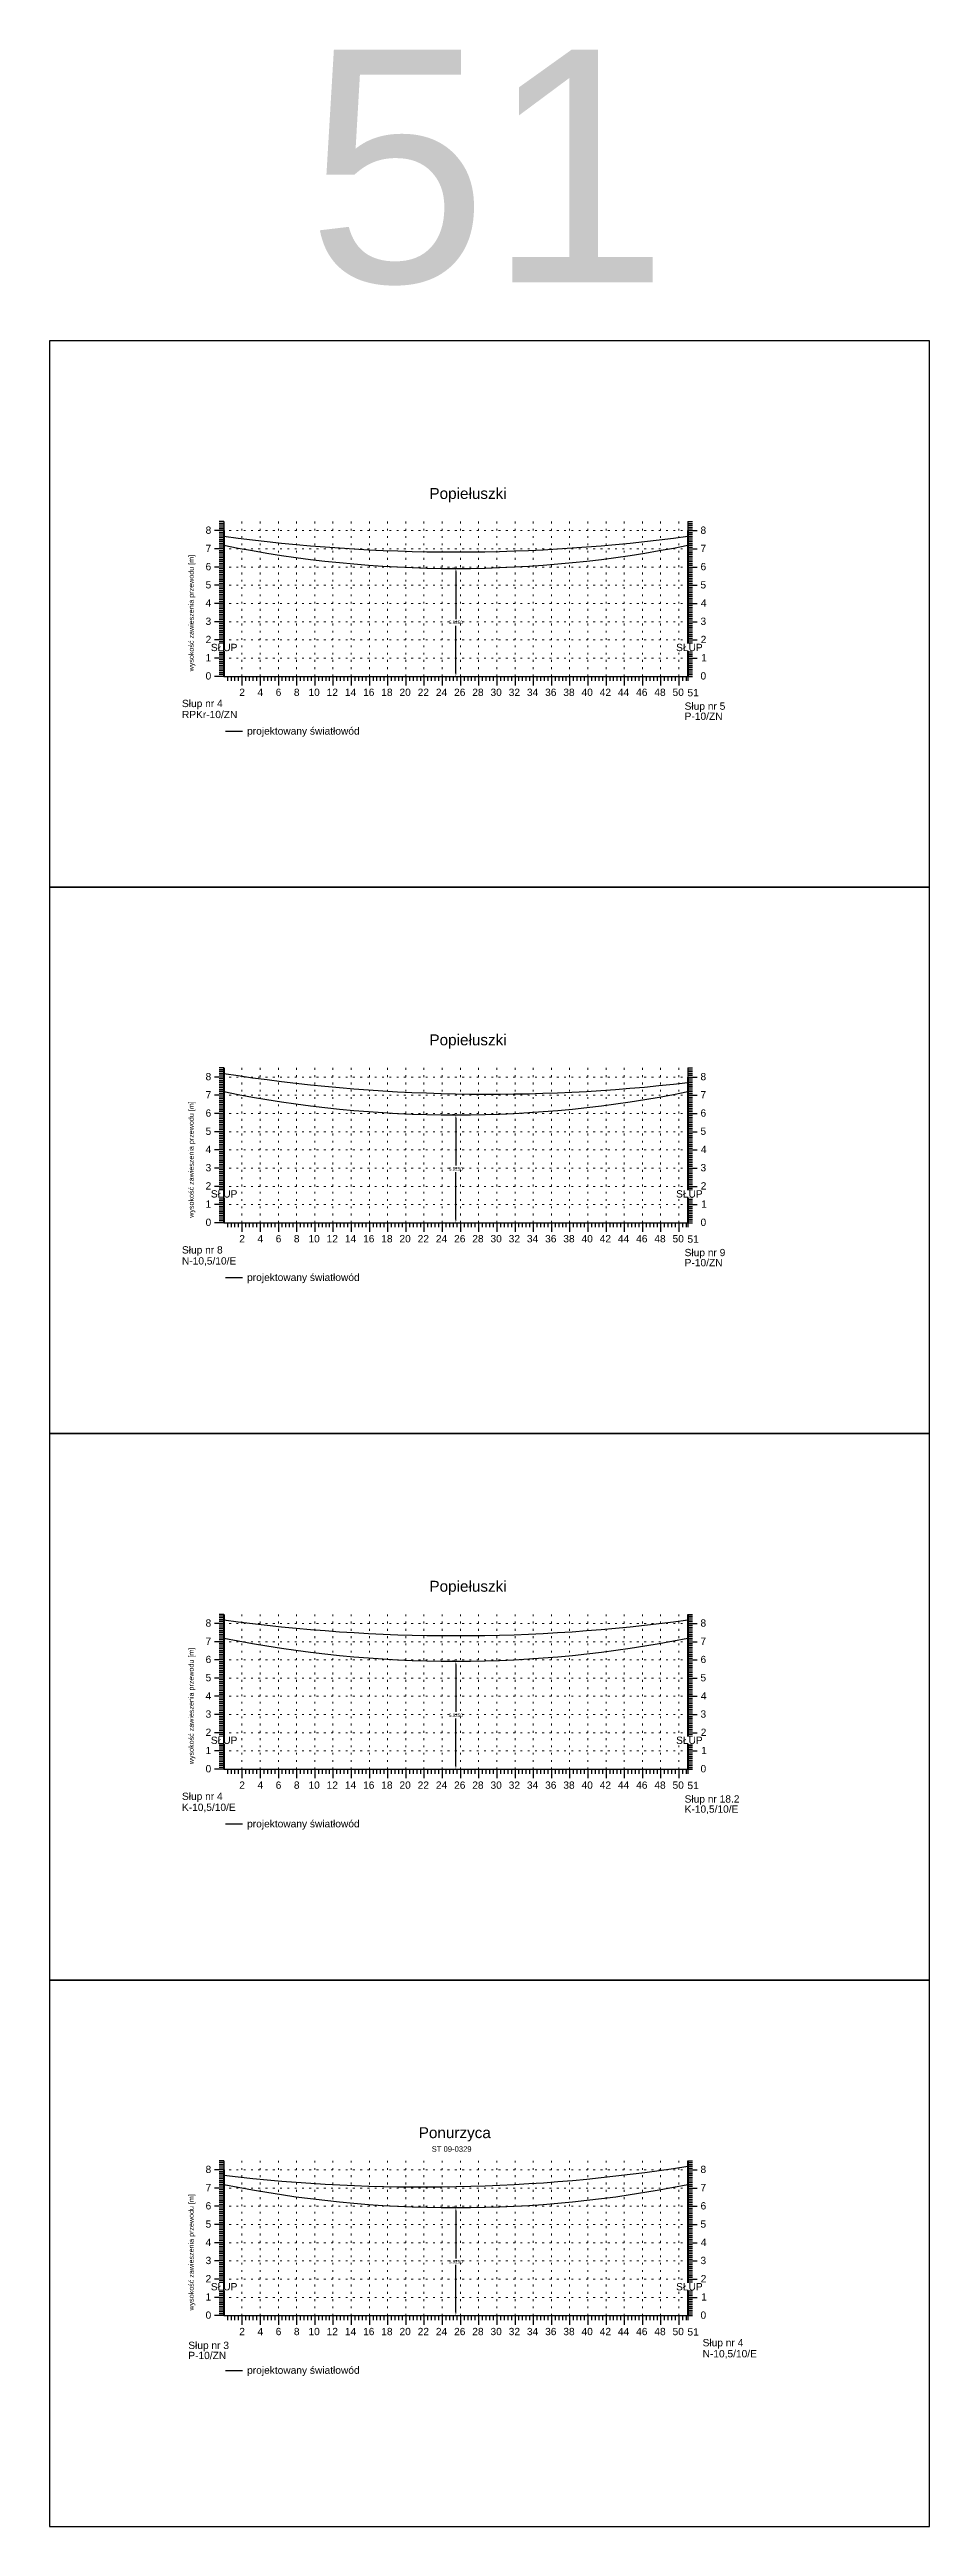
# Model space of a CAD drawing. Header units: metres. Extents: x -155 to 1812, y 681 to 886.
# Drawn here: x 1212.7 to 1261, y 740.5 to 876.5 of the extents above; entities that cross this region are included whole.
import ezdxf

# ---------------------------------------------------------------- set-up
doc = ezdxf.new("R2010")
doc.units = ezdxf.units.M
doc.header["$MEASUREMENT"] = 0
doc.linetypes.add('ACAD_ISO07W100', pattern=[3, 0, -3])
doc.layers.add('ramka', color=7, linetype='Continuous', plot=False)
doc.styles.get("Standard").update_dxf_attribs({"font": 'arial.ttf'})
doc.dimstyles.get("Standard").update_dxf_attribs({"dimtxt": 0.18, "dimasz": 0.18, "dimexe": 0.18, "dimexo": 0.0625, "dimgap": 0.09, "dimtad": 0, "dimtih": 1, "dimtoh": 1, "dimdec": 4, "dimzin": 0, "dimdsep": 46, "dimtxsty": 'Standard', "dimcen": 0.09, "dimadec": 0, "dimazin": 0, "dimtfac": 1, "dimtdec": 4, "dimtofl": 0, "dimtmove": 0, "dimatfit": 3, "dimfxl": 1, "dimtolj": 1, "dimtzin": 0, "dimarcsym": 0})

msp = doc.modelspace()

# ---------------------------------------------------------------- texts
at = {"lineweight": 25}
msp.add_text('51', height=12.782133, dxfattribs=at).set_placement((1226.80706, 863.73292))
for s, height, p in [('8', 0.4, (1221.24187, 849.92617)), ('8', 0.4, (1248.42752, 849.92617)), ('7', 0.4, (1221.24187, 848.92617)), ('7', 0.4, (1248.42451, 848.92617)), ('5', 0.4, (1221.24187, 846.92617)), ('6', 0.4, (1221.24187, 847.92617)), ('5', 0.4, (1248.42479, 846.92617)), ('6', 0.4, (1248.43024, 847.92617)), ('4', 0.4, (1221.24187, 845.92617)), ('4', 0.4, (1248.44552, 845.92617)), ('3', 0.4, (1221.24187, 844.92617)), ('3', 0.4, (1248.42752, 844.92617)), ('2', 0.4, (1221.24187, 843.92617)), ('1', 0.4, (1221.24187, 842.92617)), ('2', 0.4, (1248.4387, 843.92617)), ('1', 0.4, (1248.46735, 842.92617)), ('0', 0.4, (1221.24187, 841.92617)), ('0', 0.4, (1248.42915, 841.92617)), ('Słup nr 4', 0.4, (1219.94388, 840.41171)), ('2', 0.4, (1223.09231, 841.02458)), ('4', 0.4, (1224.09231, 841.02458)), ('6', 0.4, (1225.09231, 841.02458)), ('8', 0.4, (1226.09231, 841.02458)), ('10', 0.4, (1226.89231, 841.02458)), ('12', 0.4, (1227.89231, 841.02458)), ('14', 0.4, (1228.89231, 841.02458)), ('16', 0.4, (1229.89231, 841.02458)), ('18', 0.4, (1230.89231, 841.02458)), ('20', 0.4, (1231.89231, 841.02458)), ('22', 0.4, (1232.89231, 841.02458)), ('24', 0.4, (1233.89231, 841.02458)), ('26', 0.4, (1234.89231, 841.02458)), ('28', 0.4, (1235.89231, 841.02458)), ('30', 0.4, (1236.89231, 841.02458)), ('32', 0.4, (1237.89231, 841.02458)), ('34', 0.4, (1238.89231, 841.02458)), ('36', 0.4, (1239.89231, 841.02458)), ('38', 0.4, (1240.89231, 841.02458)), ('40', 0.4, (1241.89231, 841.02458)), ('42', 0.4, (1242.89231, 841.02458)), ('44', 0.4, (1243.89231, 841.02458)), ('46', 0.4, (1244.89231, 841.02458)), ('48', 0.4, (1245.89231, 841.02458)), ('50', 0.4, (1246.89231, 841.02458)), ('Słup nr 5', 0.4, (1247.55553, 840.2656)), ('51', 0.4, (1247.71004, 841.00635)), ('RPKr-10/ZN', 0.4, (1219.94388, 839.80683)), ('projektowany światłowód', 0.4, (1223.52402, 838.90316)), ('P-10/ZN', 0.4, (1247.55715, 839.71065)), ('8', 0.4, (1221.24187, 819.92617)), ('8', 0.4, (1248.42752, 819.92617)), ('7', 0.4, (1221.24187, 818.92617)), ('7', 0.4, (1248.42451, 818.92617)), ('5', 0.4, (1221.24187, 816.92617)), ('6', 0.4, (1221.24187, 817.92617)), ('5', 0.4, (1248.42479, 816.92617)), ('6', 0.4, (1248.43024, 817.92617)), ('4', 0.4, (1221.24187, 815.92617)), ('4', 0.4, (1248.44552, 815.92617)), ('3', 0.4, (1221.24187, 814.92617)), ('3', 0.4, (1248.42752, 814.92617)), ('2', 0.4, (1221.24187, 813.92617)), ('1', 0.4, (1221.24187, 812.92617)), ('2', 0.4, (1248.4387, 813.92617)), ('1', 0.4, (1248.46735, 812.92617)), ('0', 0.4, (1221.24187, 811.92617)), ('0', 0.4, (1248.42915, 811.92617)), ('Słup nr 8', 0.4, (1219.94388, 810.41171)), ('2', 0.4, (1223.09231, 811.02458)), ('4', 0.4, (1224.09231, 811.02458)), ('6', 0.4, (1225.09231, 811.02458)), ('8', 0.4, (1226.09231, 811.02458)), ('10', 0.4, (1226.89231, 811.02458)), ('12', 0.4, (1227.89231, 811.02458)), ('14', 0.4, (1228.89231, 811.02458)), ('16', 0.4, (1229.89231, 811.02458)), ('18', 0.4, (1230.89231, 811.02458)), ('20', 0.4, (1231.89231, 811.02458)), ('22', 0.4, (1232.89231, 811.02458)), ('24', 0.4, (1233.89231, 811.02458)), ('26', 0.4, (1234.89231, 811.02458)), ('28', 0.4, (1235.89231, 811.02458)), ('30', 0.4, (1236.89231, 811.02458)), ('32', 0.4, (1237.89231, 811.02458)), ('34', 0.4, (1238.89231, 811.02458)), ('36', 0.4, (1239.89231, 811.02458)), ('38', 0.4, (1240.89231, 811.02458)), ('40', 0.4, (1241.89231, 811.02458)), ('42', 0.4, (1242.89231, 811.02458)), ('44', 0.4, (1243.89231, 811.02458)), ('46', 0.4, (1244.89231, 811.02458)), ('48', 0.4, (1245.89231, 811.02458)), ('50', 0.4, (1246.89231, 811.02458)), ('Słup nr 9', 0.4, (1247.55553, 810.2656)), ('51', 0.4, (1247.71004, 811.00635)), ('N-10,5/10/E', 0.4, (1219.94388, 809.80683)), ('projektowany światłowód', 0.4, (1223.52402, 808.90316)), ('P-10/ZN', 0.4, (1247.55715, 809.71065)), ('8', 0.4, (1221.24187, 789.92617)), ('8', 0.4, (1248.42752, 789.92617)), ('7', 0.4, (1221.24187, 788.92617)), ('7', 0.4, (1248.42451, 788.92617)), ('6', 0.4, (1221.24187, 787.92617)), ('6', 0.4, (1248.43024, 787.92617)), ('4', 0.4, (1221.24187, 785.92617)), ('5', 0.4, (1221.24187, 786.92617)), ('5', 0.4, (1248.42479, 786.92617)), ('4', 0.4, (1248.44552, 785.92617)), ('3', 0.4, (1221.24187, 784.92617)), ('3', 0.4, (1248.42752, 784.92617)), ('2', 0.4, (1221.24187, 783.92617)), ('1', 0.4, (1221.24187, 782.92617)), ('2', 0.4, (1248.4387, 783.92617)), ('1', 0.4, (1248.46735, 782.92617)), ('0', 0.4, (1221.24187, 781.92617)), ('0', 0.4, (1248.42915, 781.92617)), ('Słup nr 4', 0.4, (1219.94388, 780.41171)), ('2', 0.4, (1223.09231, 781.02458)), ('4', 0.4, (1224.09231, 781.02458)), ('6', 0.4, (1225.09231, 781.02458)), ('8', 0.4, (1226.09231, 781.02458)), ('10', 0.4, (1226.89231, 781.02458)), ('12', 0.4, (1227.89231, 781.02458)), ('14', 0.4, (1228.89231, 781.02458)), ('16', 0.4, (1229.89231, 781.02458)), ('18', 0.4, (1230.89231, 781.02458)), ('20', 0.4, (1231.89231, 781.02458)), ('22', 0.4, (1232.89231, 781.02458)), ('24', 0.4, (1233.89231, 781.02458)), ('26', 0.4, (1234.89231, 781.02458)), ('28', 0.4, (1235.89231, 781.02458)), ('30', 0.4, (1236.89231, 781.02458)), ('32', 0.4, (1237.89231, 781.02458)), ('34', 0.4, (1238.89231, 781.02458)), ('36', 0.4, (1239.89231, 781.02458)), ('38', 0.4, (1240.89231, 781.02458)), ('40', 0.4, (1241.89231, 781.02458)), ('42', 0.4, (1242.89231, 781.02458)), ('44', 0.4, (1243.89231, 781.02458)), ('46', 0.4, (1244.89231, 781.02458)), ('48', 0.4, (1245.89231, 781.02458)), ('50', 0.4, (1246.89231, 781.02458)), ('Słup nr 18.2', 0.4, (1247.55553, 780.2656)), ('51', 0.4, (1247.71004, 781.00635)), ('K-10,5/10/E', 0.4, (1219.94388, 779.80683)), ('projektowany światłowód', 0.4, (1223.52402, 778.90316)), ('K-10,5/10/E', 0.4, (1247.55715, 779.71065)), ('8', 0.4, (1221.24187, 759.92617)), ('ST 09-0329', 0.3, (1233.66224, 761.0927)), ('8', 0.4, (1248.42752, 759.92617)), ('7', 0.4, (1221.24187, 758.92617)), ('7', 0.4, (1248.42451, 758.92617)), ('6', 0.4, (1221.24187, 757.92617)), ('6', 0.4, (1248.43024, 757.92617)), ('4', 0.4, (1221.24187, 755.92617)), ('5', 0.4, (1221.24187, 756.92617)), ('5', 0.4, (1248.42479, 756.92617)), ('4', 0.4, (1248.44552, 755.92617)), ('3', 0.4, (1221.24187, 754.92617)), ('3', 0.4, (1248.42752, 754.92617)), ('2', 0.4, (1221.24187, 753.92617)), ('2', 0.4, (1248.4387, 753.92617)), ('0', 0.4, (1221.24187, 751.92617)), ('1', 0.4, (1221.24187, 752.92617)), ('0', 0.4, (1248.42915, 751.92617)), ('1', 0.4, (1248.46735, 752.92617)), ('Słup nr 3', 0.4, (1220.29101, 750.2656)), ('2', 0.4, (1223.09231, 751.02458)), ('4', 0.4, (1224.09231, 751.02458)), ('6', 0.4, (1225.09231, 751.02458)), ('8', 0.4, (1226.09231, 751.02458)), ('10', 0.4, (1226.89231, 751.02458)), ('12', 0.4, (1227.89231, 751.02458)), ('14', 0.4, (1228.89231, 751.02458)), ('16', 0.4, (1229.89231, 751.02458)), ('18', 0.4, (1230.89231, 751.02458)), ('20', 0.4, (1231.89231, 751.02458)), ('22', 0.4, (1232.89231, 751.02458)), ('24', 0.4, (1233.89231, 751.02458)), ('26', 0.4, (1234.89231, 751.02458)), ('28', 0.4, (1235.89231, 751.02458)), ('30', 0.4, (1236.89231, 751.02458)), ('32', 0.4, (1237.89231, 751.02458)), ('34', 0.4, (1238.89231, 751.02458)), ('36', 0.4, (1239.89231, 751.02458)), ('38', 0.4, (1240.89231, 751.02458)), ('40', 0.4, (1241.89231, 751.02458)), ('42', 0.4, (1242.89231, 751.02458)), ('44', 0.4, (1243.89231, 751.02458)), ('46', 0.4, (1244.89231, 751.02458)), ('48', 0.4, (1245.89231, 751.02458)), ('50', 0.4, (1246.89231, 751.02458)), ('51', 0.4, (1247.71004, 751.00635)), ('Słup nr 4', 0.4, (1248.54349, 750.41171)), ('P-10/ZN', 0.4, (1220.29263, 749.71065)), ('projektowany światłowód', 0.4, (1223.52402, 748.90316)), ('N-10,5/10/E', 0.4, (1248.54349, 749.80683))]:
    msp.add_text(s, height=height).set_placement(p)
at = {"lineweight": 25, "char_height": 0.6, "width": 9.5967258, "attachment_point": 5}
for s, insert in [('Popiełuszki', (1235.65867, 852.05232)), ('Popiełuszki', (1235.65867, 822.05232)), ('Popiełuszki', (1235.65867, 792.05232)), ('Ponurzyca', (1234.93117, 762.05232))]:
    msp.add_mtext(s, dxfattribs=dict(at, insert=insert))

# ---------------------------------------------------------------- blocks, each defined once
blk = doc.blocks.new('*D290')
at = {"color": 0, "lineweight": -2}
for p, q in [((1234.93, 848.03), (1234.81, 848.03)), ((1234.99, 847.85), (1234.99, 845.24)), ((1234.99, 842.28), (1234.99, 844.88)), ((1224.9, 842.1), (1235.17, 842.1))]:
    blk.add_line(p, q, dxfattribs=at)
at = {"color": 0}
for points in [[(1235.02, 847.85), (1234.96, 847.85), (1234.99, 848.03)], [(1234.96, 842.28), (1235.02, 842.28), (1234.99, 842.1)]]:
    blk.add_solid(points, dxfattribs=at)
at = {"layer": 'Defpoints', "color": 0}
for p in [(1234.99, 848.03), (1224.84, 842.1), (1234.99, 842.1)]:
    blk.add_point(p, dxfattribs=at)
at = {"color": 0, "lineweight": 25, "insert": (1234.99, 845.06), "char_height": 0.18, "attachment_point": 5}
blk.add_mtext('\\A1;5.9250', dxfattribs=at)
blk = doc.blocks.new('*D220')
at = {"color": 0, "lineweight": -2}
for p, q in [((1234.93, 818.03), (1234.81, 818.03)), ((1234.99, 817.85), (1234.99, 815.24)), ((1234.99, 812.28), (1234.99, 814.88)), ((1224.9, 812.1), (1235.17, 812.1))]:
    blk.add_line(p, q, dxfattribs=at)
at = {"color": 0}
for points in [[(1235.02, 817.85), (1234.96, 817.85), (1234.99, 818.03)], [(1234.96, 812.28), (1235.02, 812.28), (1234.99, 812.1)]]:
    blk.add_solid(points, dxfattribs=at)
at = {"layer": 'Defpoints', "color": 0}
for p in [(1234.99, 818.03), (1224.84, 812.1), (1234.99, 812.1)]:
    blk.add_point(p, dxfattribs=at)
at = {"color": 0, "lineweight": 25, "insert": (1234.99, 815.06), "char_height": 0.18, "attachment_point": 5}
blk.add_mtext('\\A1;5.9250', dxfattribs=at)
blk = doc.blocks.new('*D225')
at = {"color": 0, "lineweight": -2}
for p, q in [((1234.93, 788.03), (1234.81, 788.03)), ((1234.99, 787.85), (1234.99, 785.24)), ((1234.99, 782.28), (1234.99, 784.88)), ((1224.9, 782.1), (1235.17, 782.1))]:
    blk.add_line(p, q, dxfattribs=at)
at = {"color": 0}
for points in [[(1235.02, 787.85), (1234.96, 787.85), (1234.99, 788.03)], [(1234.96, 782.28), (1235.02, 782.28), (1234.99, 782.1)]]:
    blk.add_solid(points, dxfattribs=at)
at = {"layer": 'Defpoints', "color": 0}
for p in [(1234.99, 788.03), (1224.84, 782.1), (1234.99, 782.1)]:
    blk.add_point(p, dxfattribs=at)
at = {"color": 0, "lineweight": 25, "insert": (1234.99, 785.06), "char_height": 0.18, "attachment_point": 5}
blk.add_mtext('\\A1;5.9250', dxfattribs=at)
blk = doc.blocks.new('*D230')
at = {"color": 0, "lineweight": -2}
for p, q in [((1234.93, 758.03), (1234.81, 758.03)), ((1234.99, 757.85), (1234.99, 755.24)), ((1234.99, 752.28), (1234.99, 754.88)), ((1224.9, 752.1), (1235.17, 752.1))]:
    blk.add_line(p, q, dxfattribs=at)
at = {"color": 0}
for points in [[(1235.02, 757.85), (1234.96, 757.85), (1234.99, 758.03)], [(1234.96, 752.28), (1235.02, 752.28), (1234.99, 752.1)]]:
    blk.add_solid(points, dxfattribs=at)
at = {"layer": 'Defpoints', "color": 0}
for p in [(1234.99, 758.03), (1224.84, 752.1), (1234.99, 752.1)]:
    blk.add_point(p, dxfattribs=at)
at = {"color": 0, "lineweight": 25, "insert": (1234.99, 755.06), "char_height": 0.18, "attachment_point": 5}
blk.add_mtext('\\A1;5.9250', dxfattribs=at)

# ---------------------------------------------------------------- dimensions: what is measured, and where the dimension line sits
at = {"lineweight": 25}
for base, p1, p2, picture, middle in [((1234.98913, 842.10026), (1234.98913, 848.02526), (1224.83913, 842.10026), '*D290', (1234.98913, 845.06276)), ((1234.98913, 812.10026), (1234.98913, 818.02526), (1224.83913, 812.10026), '*D220', (1234.98913, 815.06276)), ((1234.98913, 782.10026), (1234.98913, 788.02526), (1224.83913, 782.10026), '*D225', (1234.98913, 785.06276)), ((1234.98913, 752.10026), (1234.98913, 758.02526), (1224.83913, 752.10026), '*D230', (1234.98913, 755.06276))]:
    dim = msp.add_linear_dim(base=base, p1=p1, p2=p2, angle=90, dimstyle='Standard', dxfattribs=at)
    dim.commit()
    dim.dimension.update_dxf_attribs({"geometry": picture, "text_midpoint": middle})

# ---------------------------------------------------------------- linework, layer by layer
for p, q in [((1222.23913, 850.10026), (1221.73913, 850.10026)), ((1222.23913, 850.10026), (1221.73913, 850.10026)), ((1222.23913, 850.60026), (1221.98913, 850.60026)), ((1222.23913, 850.50026), (1221.98913, 850.50026)), ((1222.23913, 850.40026), (1221.98913, 850.40026)), ((1222.23913, 850.30026), (1221.98913, 850.30026)), ((1222.23913, 850.20026), (1221.98913, 850.20026)), ((1222.23913, 850.00026), (1221.98913, 850.00026)), ((1222.23913, 850.60026), (1222.23913, 842.10026)), ((1247.73913, 850.60026), (1247.73913, 842.10026)), ((1247.73913, 850.60026), (1247.98913, 850.60026)), ((1247.73913, 850.50026), (1247.98913, 850.50026)), ((1247.73913, 850.40026), (1247.98913, 850.40026)), ((1247.73913, 850.30026), (1247.98913, 850.30026)), ((1247.73913, 850.20026), (1247.98913, 850.20026)), ((1247.73913, 850.10026), (1248.23913, 850.10026)), ((1247.73913, 850.10026), (1248.23913, 850.10026)), ((1247.73913, 850.00026), (1247.98913, 850.00026)), ((1222.23913, 849.10026), (1221.73913, 849.10026)), ((1222.23913, 849.10026), (1221.73913, 849.10026)), ((1222.23913, 849.90026), (1221.98913, 849.90026)), ((1222.23913, 849.80026), (1221.98913, 849.80026)), ((1222.23913, 849.70026), (1221.98913, 849.70026)), ((1222.23913, 849.60026), (1221.98913, 849.60026)), ((1222.23913, 849.50026), (1221.98913, 849.50026)), ((1222.23913, 849.40026), (1221.98913, 849.40026)), ((1222.23913, 849.30026), (1221.98913, 849.30026)), ((1222.23913, 849.20026), (1221.98913, 849.20026)), ((1222.23913, 849.00026), (1221.98913, 849.00026)), ((1222.23913, 848.90026), (1221.98913, 848.90026)), ((1222.23913, 848.80026), (1221.98913, 848.80026)), ((1222.23913, 848.70026), (1221.98913, 848.70026)), ((1222.23913, 848.60026), (1221.98913, 848.60026)), ((1247.73913, 849.90026), (1247.98913, 849.90026)), ((1247.73913, 849.80026), (1247.98913, 849.80026)), ((1247.73913, 849.70026), (1247.98913, 849.70026)), ((1247.73913, 849.60026), (1247.98913, 849.60026)), ((1247.73913, 849.50026), (1247.98913, 849.50026)), ((1247.73913, 849.40026), (1247.98913, 849.40026)), ((1247.73913, 849.30026), (1247.98913, 849.30026)), ((1247.73913, 849.20026), (1247.98913, 849.20026)), ((1247.73913, 849.10026), (1248.23913, 849.10026)), ((1247.73913, 849.10026), (1248.23913, 849.10026)), ((1247.73913, 849.00026), (1247.98913, 849.00026)), ((1247.73913, 848.90026), (1247.98913, 848.90026)), ((1247.73913, 848.80026), (1247.98913, 848.80026)), ((1247.73913, 848.70026), (1247.98913, 848.70026)), ((1247.73913, 848.60026), (1247.98913, 848.60026)), ((1222.23913, 848.10026), (1221.73913, 848.10026)), ((1222.23913, 848.10026), (1221.73913, 848.10026)), ((1222.23913, 848.50026), (1221.98913, 848.50026)), ((1222.23913, 848.40026), (1221.98913, 848.40026)), ((1222.23913, 848.30026), (1221.98913, 848.30026)), ((1222.23913, 848.20026), (1221.98913, 848.20026)), ((1222.23913, 848.00026), (1221.98913, 848.00026)), ((1222.23913, 847.90026), (1221.98913, 847.90026)), ((1222.23913, 847.80026), (1221.98913, 847.80026)), ((1222.23913, 847.70026), (1221.98913, 847.70026)), ((1222.23913, 847.60026), (1221.98913, 847.60026)), ((1222.23913, 847.50026), (1221.98913, 847.50026)), ((1222.23913, 847.40026), (1221.98913, 847.40026)), ((1222.23913, 847.30026), (1221.98913, 847.30026)), ((1247.73913, 848.50026), (1247.98913, 848.50026)), ((1247.73913, 848.40026), (1247.98913, 848.40026)), ((1247.73913, 848.30026), (1247.98913, 848.30026)), ((1247.73913, 848.20026), (1247.98913, 848.20026)), ((1247.73913, 848.10026), (1248.23913, 848.10026)), ((1247.73913, 848.10026), (1248.23913, 848.10026)), ((1247.73913, 848.00026), (1247.98913, 848.00026)), ((1247.73913, 847.90026), (1247.98913, 847.90026)), ((1247.73913, 847.80026), (1247.98913, 847.80026)), ((1247.73913, 847.70026), (1247.98913, 847.70026)), ((1247.73913, 847.60026), (1247.98913, 847.60026)), ((1247.73913, 847.50026), (1247.98913, 847.50026)), ((1247.73913, 847.40026), (1247.98913, 847.40026)), ((1247.73913, 847.30026), (1247.98913, 847.30026)), ((1222.23913, 847.10026), (1221.73913, 847.10026)), ((1222.23913, 847.10026), (1221.73913, 847.10026)), ((1222.23913, 846.10026), (1221.73913, 846.10026)), ((1222.23913, 846.10026), (1221.73913, 846.10026)), ((1222.23913, 847.20026), (1221.98913, 847.20026)), ((1222.23913, 847.00026), (1221.98913, 847.00026)), ((1222.23913, 846.90026), (1221.98913, 846.90026)), ((1222.23913, 846.80026), (1221.98913, 846.80026)), ((1222.23913, 846.70026), (1221.98913, 846.70026)), ((1222.23913, 846.60026), (1221.98913, 846.60026)), ((1222.23913, 846.50026), (1221.98913, 846.50026)), ((1222.23913, 846.40026), (1221.98913, 846.40026)), ((1222.23913, 846.30026), (1221.98913, 846.30026)), ((1222.23913, 846.20026), (1221.98913, 846.20026)), ((1222.23913, 846.00026), (1221.98913, 846.00026)), ((1222.23913, 845.90026), (1221.98913, 845.90026)), ((1247.73913, 847.20026), (1247.98913, 847.20026)), ((1247.73913, 847.10026), (1248.23913, 847.10026)), ((1247.73913, 847.10026), (1248.23913, 847.10026)), ((1247.73913, 847.00026), (1247.98913, 847.00026)), ((1247.73913, 846.90026), (1247.98913, 846.90026)), ((1247.73913, 846.80026), (1247.98913, 846.80026)), ((1247.73913, 846.70026), (1247.98913, 846.70026)), ((1247.73913, 846.60026), (1247.98913, 846.60026)), ((1247.73913, 846.50026), (1247.98913, 846.50026)), ((1247.73913, 846.40026), (1247.98913, 846.40026)), ((1247.73913, 846.30026), (1247.98913, 846.30026)), ((1247.73913, 846.20026), (1247.98913, 846.20026)), ((1247.73913, 846.10026), (1248.23913, 846.10026)), ((1247.73913, 846.10026), (1248.23913, 846.10026)), ((1247.73913, 846.00026), (1247.98913, 846.00026)), ((1247.73913, 845.90026), (1247.98913, 845.90026)), ((1222.23913, 845.10026), (1221.73913, 845.10026)), ((1222.23913, 845.10026), (1221.73913, 845.10026)), ((1222.23913, 845.80026), (1221.98913, 845.80026)), ((1222.23913, 845.70026), (1221.98913, 845.70026)), ((1222.23913, 845.60026), (1221.98913, 845.60026)), ((1222.23913, 845.50026), (1221.98913, 845.50026)), ((1222.23913, 845.40026), (1221.98913, 845.40026)), ((1222.23913, 845.30026), (1221.98913, 845.30026)), ((1222.23913, 845.20026), (1221.98913, 845.20026)), ((1222.23913, 845.00026), (1221.98913, 845.00026)), ((1222.23913, 844.90026), (1221.98913, 844.90026)), ((1222.23913, 844.80026), (1221.98913, 844.80026)), ((1222.23913, 844.70026), (1221.98913, 844.70026)), ((1222.23913, 844.60026), (1221.98913, 844.60026)), ((1247.73913, 845.80026), (1247.98913, 845.80026)), ((1247.73913, 845.70026), (1247.98913, 845.70026)), ((1247.73913, 845.60026), (1247.98913, 845.60026)), ((1247.73913, 845.50026), (1247.98913, 845.50026)), ((1247.73913, 845.40026), (1247.98913, 845.40026)), ((1247.73913, 845.30026), (1247.98913, 845.30026)), ((1247.73913, 845.20026), (1247.98913, 845.20026)), ((1247.73913, 845.10026), (1248.23913, 845.10026)), ((1247.73913, 845.10026), (1248.23913, 845.10026)), ((1247.73913, 845.00026), (1247.98913, 845.00026)), ((1247.73913, 844.90026), (1247.98913, 844.90026)), ((1247.73913, 844.80026), (1247.98913, 844.80026)), ((1247.73913, 844.70026), (1247.98913, 844.70026)), ((1247.73913, 844.60026), (1247.98913, 844.60026)), ((1222.23913, 844.10026), (1221.73913, 844.10026)), ((1222.23913, 844.10026), (1221.73913, 844.10026)), ((1222.23913, 844.50026), (1221.98913, 844.50026)), ((1222.23913, 844.40026), (1221.98913, 844.40026)), ((1222.23913, 844.30026), (1221.98913, 844.30026)), ((1222.23913, 844.20026), (1221.98913, 844.20026)), ((1222.23913, 844.00026), (1221.98913, 844.00026)), ((1222.23913, 843.90026), (1221.98913, 843.90026)), ((1222.23913, 843.80026), (1221.98913, 843.80026)), ((1222.23913, 843.70026), (1221.98913, 843.70026)), ((1222.23913, 843.60026), (1221.98913, 843.60026)), ((1222.23913, 843.50026), (1221.98913, 843.50026)), ((1222.23913, 843.40026), (1221.98913, 843.40026)), ((1222.23913, 843.30026), (1221.98913, 843.30026)), ((1222.23913, 843.20026), (1221.98913, 843.20026)), ((1247.73913, 844.50026), (1247.98913, 844.50026)), ((1247.73913, 844.40026), (1247.98913, 844.40026)), ((1247.73913, 844.30026), (1247.98913, 844.30026)), ((1247.73913, 844.20026), (1247.98913, 844.20026)), ((1247.73913, 844.10026), (1248.23913, 844.10026)), ((1247.73913, 844.10026), (1248.23913, 844.10026)), ((1247.73913, 844.00026), (1247.98913, 844.00026)), ((1247.73913, 843.90026), (1247.98913, 843.90026)), ((1247.73913, 843.80026), (1247.98913, 843.80026)), ((1247.73913, 843.70026), (1247.98913, 843.70026)), ((1247.73913, 843.60026), (1247.98913, 843.60026)), ((1247.73913, 843.50026), (1247.98913, 843.50026)), ((1247.73913, 843.40026), (1247.98913, 843.40026)), ((1247.73913, 843.30026), (1247.98913, 843.30026)), ((1247.73913, 843.20026), (1247.98913, 843.20026)), ((1222.23913, 843.10026), (1221.73913, 843.10026)), ((1222.23913, 843.10026), (1221.73913, 843.10026)), ((1222.23913, 842.10026), (1221.73913, 842.10026)), ((1222.23913, 843.00026), (1221.98913, 843.00026)), ((1222.23913, 842.90026), (1221.98913, 842.90026)), ((1222.23913, 842.80026), (1221.98913, 842.80026)), ((1222.23913, 842.70026), (1221.98913, 842.70026)), ((1222.23913, 842.60026), (1221.98913, 842.60026)), ((1222.23913, 842.50026), (1221.98913, 842.50026)), ((1222.23913, 842.40026), (1221.98913, 842.40026)), ((1222.23913, 842.30026), (1221.98913, 842.30026)), ((1222.23913, 842.20026), (1221.98913, 842.20026)), ((1222.23913, 842.10026), (1221.98913, 842.10026)), ((1222.23913, 842.10026), (1247.73913, 842.10026)), ((1222.43913, 842.10026), (1222.43913, 841.85026)), ((1222.63913, 842.10026), (1222.63913, 841.85026)), ((1222.83913, 842.10026), (1222.83913, 841.85026)), ((1223.03913, 842.10026), (1223.03913, 841.85026)), ((1223.23913, 842.10026), (1223.23913, 841.60026)), ((1223.43913, 842.10026), (1223.43913, 841.85026)), ((1223.63913, 842.10026), (1223.63913, 841.85026)), ((1223.83913, 842.10026), (1223.83913, 841.85026)), ((1224.03913, 842.10026), (1224.03913, 841.85026)), ((1224.23913, 842.10026), (1224.23913, 841.60026)), ((1224.43913, 842.10026), (1224.43913, 841.85026)), ((1224.63913, 842.10026), (1224.63913, 841.85026)), ((1224.83913, 842.10026), (1224.83913, 841.85026)), ((1225.03913, 842.10026), (1225.03913, 841.85026)), ((1225.23913, 842.10026), (1225.23913, 841.60026)), ((1225.43913, 842.10026), (1225.43913, 841.85026)), ((1225.63913, 842.10026), (1225.63913, 841.85026)), ((1225.83913, 842.10026), (1225.83913, 841.85026)), ((1226.03913, 842.10026), (1226.03913, 841.85026)), ((1226.23913, 842.10026), (1226.23913, 841.60026)), ((1226.43913, 842.10026), (1226.43913, 841.85026)), ((1226.63913, 842.10026), (1226.63913, 841.85026)), ((1226.83913, 842.10026), (1226.83913, 841.85026)), ((1227.03913, 842.10026), (1227.03913, 841.85026)), ((1227.23913, 842.10026), (1227.23913, 841.60026)), ((1227.43913, 842.10026), (1227.43913, 841.85026)), ((1227.63913, 842.10026), (1227.63913, 841.85026)), ((1227.83913, 842.10026), (1227.83913, 841.85026)), ((1228.03913, 842.10026), (1228.03913, 841.85026)), ((1228.23913, 842.10026), (1228.23913, 841.60026)), ((1228.43913, 842.10026), (1228.43913, 841.85026)), ((1228.63913, 842.10026), (1228.63913, 841.85026)), ((1228.83913, 842.10026), (1228.83913, 841.85026)), ((1229.03913, 842.10026), (1229.03913, 841.85026)), ((1229.23913, 842.10026), (1229.23913, 841.60026)), ((1229.43913, 842.10026), (1229.43913, 841.85026)), ((1229.63913, 842.10026), (1229.63913, 841.85026)), ((1229.83913, 842.10026), (1229.83913, 841.85026)), ((1230.03913, 842.10026), (1230.03913, 841.85026)), ((1230.23913, 842.10026), (1230.23913, 841.60026)), ((1230.43913, 842.10026), (1230.43913, 841.85026)), ((1230.63913, 842.10026), (1230.63913, 841.85026)), ((1230.83913, 842.10026), (1230.83913, 841.85026)), ((1231.03913, 842.10026), (1231.03913, 841.85026)), ((1231.23913, 842.10026), (1231.23913, 841.60026)), ((1231.43913, 842.10026), (1231.43913, 841.85026)), ((1231.63913, 842.10026), (1231.63913, 841.85026)), ((1231.83913, 842.10026), (1231.83913, 841.85026)), ((1232.03913, 842.10026), (1232.03913, 841.85026)), ((1232.23913, 842.10026), (1232.23913, 841.60026)), ((1232.43913, 842.10026), (1232.43913, 841.85026)), ((1232.63913, 842.10026), (1232.63913, 841.85026)), ((1232.83913, 842.10026), (1232.83913, 841.85026)), ((1233.03913, 842.10026), (1233.03913, 841.85026)), ((1233.23913, 842.10026), (1233.23913, 841.60026)), ((1233.43913, 842.10026), (1233.43913, 841.85026)), ((1233.63913, 842.10026), (1233.63913, 841.85026)), ((1233.83913, 842.10026), (1233.83913, 841.85026)), ((1234.03913, 842.10026), (1234.03913, 841.85026)), ((1234.23913, 842.10026), (1234.23913, 841.60026)), ((1234.43913, 842.10026), (1234.43913, 841.85026)), ((1234.63913, 842.10026), (1234.63913, 841.85026)), ((1234.83913, 842.10026), (1234.83913, 841.85026)), ((1235.03913, 842.10026), (1235.03913, 841.85026)), ((1235.23913, 842.10026), (1235.23913, 841.60026)), ((1235.43913, 842.10026), (1235.43913, 841.85026)), ((1235.63913, 842.10026), (1235.63913, 841.85026)), ((1235.83913, 842.10026), (1235.83913, 841.85026)), ((1236.03913, 842.10026), (1236.03913, 841.85026)), ((1236.23913, 842.10026), (1236.23913, 841.60026)), ((1236.43913, 842.10026), (1236.43913, 841.85026)), ((1236.63913, 842.10026), (1236.63913, 841.85026)), ((1236.83913, 842.10026), (1236.83913, 841.85026)), ((1237.03913, 842.10026), (1237.03913, 841.85026)), ((1237.23913, 842.10026), (1237.23913, 841.60026)), ((1237.43913, 842.10026), (1237.43913, 841.85026)), ((1237.63913, 842.10026), (1237.63913, 841.85026)), ((1237.83913, 842.10026), (1237.83913, 841.85026)), ((1238.03913, 842.10026), (1238.03913, 841.85026)), ((1238.23913, 842.10026), (1238.23913, 841.60026)), ((1238.43913, 842.10026), (1238.43913, 841.85026)), ((1238.63913, 842.10026), (1238.63913, 841.85026)), ((1238.83913, 842.10026), (1238.83913, 841.85026)), ((1239.03913, 842.10026), (1239.03913, 841.85026)), ((1239.23913, 842.10026), (1239.23913, 841.60026)), ((1239.43913, 842.10026), (1239.43913, 841.85026)), ((1239.63913, 842.10026), (1239.63913, 841.85026)), ((1239.83913, 842.10026), (1239.83913, 841.85026)), ((1240.03913, 842.10026), (1240.03913, 841.85026)), ((1240.23913, 842.10026), (1240.23913, 841.60026)), ((1240.43913, 842.10026), (1240.43913, 841.85026)), ((1240.63913, 842.10026), (1240.63913, 841.85026)), ((1240.83913, 842.10026), (1240.83913, 841.85026)), ((1241.03913, 842.10026), (1241.03913, 841.85026)), ((1241.23913, 842.10026), (1241.23913, 841.60026)), ((1241.23913, 842.10026), (1241.23913, 841.60026)), ((1241.43913, 842.10026), (1241.43913, 841.85026)), ((1241.63913, 842.10026), (1241.63913, 841.85026)), ((1241.83913, 842.10026), (1241.83913, 841.85026)), ((1242.03913, 842.10026), (1242.03913, 841.85026)), ((1242.23913, 842.10026), (1242.23913, 841.60026)), ((1242.23913, 842.10026), (1242.23913, 841.60026)), ((1242.43913, 842.10026), (1242.43913, 841.85026)), ((1242.63913, 842.10026), (1242.63913, 841.85026)), ((1242.83913, 842.10026), (1242.83913, 841.85026)), ((1243.03913, 842.10026), (1243.03913, 841.85026)), ((1243.23913, 842.10026), (1243.23913, 841.60026)), ((1243.23913, 842.10026), (1243.23913, 841.60026)), ((1243.43913, 842.10026), (1243.43913, 841.85026)), ((1243.63913, 842.10026), (1243.63913, 841.85026)), ((1243.83913, 842.10026), (1243.83913, 841.85026)), ((1244.03913, 842.10026), (1244.03913, 841.85026)), ((1244.23913, 842.10026), (1244.23913, 841.60026)), ((1244.23913, 842.10026), (1244.23913, 841.60026)), ((1244.43913, 842.10026), (1244.43913, 841.85026)), ((1244.63913, 842.10026), (1244.63913, 841.85026)), ((1244.83913, 842.10026), (1244.83913, 841.85026)), ((1245.03913, 842.10026), (1245.03913, 841.85026)), ((1245.23913, 842.10026), (1245.23913, 841.60026)), ((1245.23913, 842.10026), (1245.23913, 841.60026)), ((1245.43913, 842.10026), (1245.43913, 841.85026)), ((1245.63913, 842.10026), (1245.63913, 841.85026)), ((1245.83913, 842.10026), (1245.83913, 841.85026)), ((1246.03913, 842.10026), (1246.03913, 841.85026)), ((1246.23913, 842.10026), (1246.23913, 841.60026)), ((1246.23913, 842.10026), (1246.23913, 841.60026)), ((1246.43913, 842.10026), (1246.43913, 841.85026)), ((1246.63913, 842.10026), (1246.63913, 841.85026)), ((1246.73913, 842.10026), (1247.23913, 842.10026)), ((1246.83913, 842.10026), (1246.83913, 841.85026)), ((1247.03913, 842.10026), (1247.03913, 841.85026)), ((1247.23913, 842.10026), (1247.23913, 841.60026)), ((1247.23913, 842.10026), (1247.23913, 841.60026)), ((1247.43913, 842.10026), (1247.43913, 841.85026)), ((1247.63913, 842.10026), (1247.63913, 841.85026)), ((1247.73913, 843.10026), (1248.23913, 843.10026)), ((1247.73913, 843.10026), (1248.23913, 843.10026)), ((1247.73913, 843.00026), (1247.98913, 843.00026)), ((1247.73913, 842.90026), (1247.98913, 842.90026)), ((1247.73913, 842.80026), (1247.98913, 842.80026)), ((1247.73913, 842.70026), (1247.98913, 842.70026)), ((1247.73913, 842.60026), (1247.98913, 842.60026)), ((1247.73913, 842.50026), (1247.98913, 842.50026)), ((1247.73913, 842.40026), (1247.98913, 842.40026)), ((1247.73913, 842.30026), (1247.98913, 842.30026)), ((1247.73913, 842.20026), (1247.98913, 842.20026)), ((1247.73913, 842.10026), (1247.98913, 842.10026)), ((1247.73913, 842.10026), (1247.73913, 841.85026)), ((1222.23913, 820.10026), (1221.73913, 820.10026)), ((1222.23913, 820.10026), (1221.73913, 820.10026)), ((1222.23913, 820.60026), (1221.98913, 820.60026)), ((1222.23913, 820.50026), (1221.98913, 820.50026)), ((1222.23913, 820.40026), (1221.98913, 820.40026)), ((1222.23913, 820.30026), (1221.98913, 820.30026)), ((1222.23913, 820.20026), (1221.98913, 820.20026)), ((1222.23913, 820.60026), (1222.23913, 812.10026)), ((1247.73913, 820.60026), (1247.73913, 812.10026)), ((1247.73913, 820.60026), (1247.98913, 820.60026)), ((1247.73913, 820.50026), (1247.98913, 820.50026)), ((1247.73913, 820.40026), (1247.98913, 820.40026)), ((1247.73913, 820.30026), (1247.98913, 820.30026)), ((1247.73913, 820.20026), (1247.98913, 820.20026)), ((1247.73913, 820.10026), (1248.23913, 820.10026)), ((1247.73913, 820.10026), (1248.23913, 820.10026)), ((1222.23913, 819.10026), (1221.73913, 819.10026)), ((1222.23913, 819.10026), (1221.73913, 819.10026)), ((1222.23913, 820.00026), (1221.98913, 820.00026)), ((1222.23913, 819.90026), (1221.98913, 819.90026)), ((1222.23913, 819.80026), (1221.98913, 819.80026)), ((1222.23913, 819.70026), (1221.98913, 819.70026)), ((1222.23913, 819.60026), (1221.98913, 819.60026)), ((1222.23913, 819.50026), (1221.98913, 819.50026)), ((1222.23913, 819.40026), (1221.98913, 819.40026)), ((1222.23913, 819.30026), (1221.98913, 819.30026)), ((1222.23913, 819.20026), (1221.98913, 819.20026)), ((1222.23913, 819.00026), (1221.98913, 819.00026)), ((1222.23913, 818.90026), (1221.98913, 818.90026)), ((1222.23913, 818.80026), (1221.98913, 818.80026)), ((1222.23913, 818.70026), (1221.98913, 818.70026)), ((1247.73913, 820.00026), (1247.98913, 820.00026)), ((1247.73913, 819.90026), (1247.98913, 819.90026)), ((1247.73913, 819.80026), (1247.98913, 819.80026)), ((1247.73913, 819.70026), (1247.98913, 819.70026)), ((1247.73913, 819.60026), (1247.98913, 819.60026)), ((1247.73913, 819.50026), (1247.98913, 819.50026)), ((1247.73913, 819.40026), (1247.98913, 819.40026)), ((1247.73913, 819.30026), (1247.98913, 819.30026)), ((1247.73913, 819.20026), (1247.98913, 819.20026)), ((1247.73913, 819.10026), (1248.23913, 819.10026)), ((1247.73913, 819.10026), (1248.23913, 819.10026)), ((1247.73913, 819.00026), (1247.98913, 819.00026)), ((1247.73913, 818.90026), (1247.98913, 818.90026)), ((1247.73913, 818.80026), (1247.98913, 818.80026)), ((1247.73913, 818.70026), (1247.98913, 818.70026)), ((1222.23913, 818.10026), (1221.73913, 818.10026)), ((1222.23913, 818.10026), (1221.73913, 818.10026)), ((1222.23913, 818.60026), (1221.98913, 818.60026)), ((1222.23913, 818.50026), (1221.98913, 818.50026)), ((1222.23913, 818.40026), (1221.98913, 818.40026)), ((1222.23913, 818.30026), (1221.98913, 818.30026)), ((1222.23913, 818.20026), (1221.98913, 818.20026)), ((1222.23913, 818.00026), (1221.98913, 818.00026)), ((1222.23913, 817.90026), (1221.98913, 817.90026)), ((1222.23913, 817.80026), (1221.98913, 817.80026)), ((1222.23913, 817.70026), (1221.98913, 817.70026)), ((1222.23913, 817.60026), (1221.98913, 817.60026)), ((1222.23913, 817.50026), (1221.98913, 817.50026)), ((1222.23913, 817.40026), (1221.98913, 817.40026)), ((1247.73913, 818.60026), (1247.98913, 818.60026)), ((1247.73913, 818.50026), (1247.98913, 818.50026)), ((1247.73913, 818.40026), (1247.98913, 818.40026)), ((1247.73913, 818.30026), (1247.98913, 818.30026)), ((1247.73913, 818.20026), (1247.98913, 818.20026)), ((1247.73913, 818.10026), (1248.23913, 818.10026)), ((1247.73913, 818.10026), (1248.23913, 818.10026)), ((1247.73913, 818.00026), (1247.98913, 818.00026)), ((1247.73913, 817.90026), (1247.98913, 817.90026)), ((1247.73913, 817.80026), (1247.98913, 817.80026)), ((1247.73913, 817.70026), (1247.98913, 817.70026)), ((1247.73913, 817.60026), (1247.98913, 817.60026)), ((1247.73913, 817.50026), (1247.98913, 817.50026)), ((1247.73913, 817.40026), (1247.98913, 817.40026)), ((1222.23913, 817.10026), (1221.73913, 817.10026)), ((1222.23913, 817.10026), (1221.73913, 817.10026)), ((1222.23913, 816.10026), (1221.73913, 816.10026)), ((1222.23913, 816.10026), (1221.73913, 816.10026)), ((1222.23913, 817.30026), (1221.98913, 817.30026)), ((1222.23913, 817.20026), (1221.98913, 817.20026)), ((1222.23913, 817.00026), (1221.98913, 817.00026)), ((1222.23913, 816.90026), (1221.98913, 816.90026)), ((1222.23913, 816.80026), (1221.98913, 816.80026)), ((1222.23913, 816.70026), (1221.98913, 816.70026)), ((1222.23913, 816.60026), (1221.98913, 816.60026)), ((1222.23913, 816.50026), (1221.98913, 816.50026)), ((1222.23913, 816.40026), (1221.98913, 816.40026)), ((1222.23913, 816.30026), (1221.98913, 816.30026)), ((1222.23913, 816.20026), (1221.98913, 816.20026)), ((1222.23913, 816.00026), (1221.98913, 816.00026)), ((1247.73913, 817.30026), (1247.98913, 817.30026)), ((1247.73913, 817.20026), (1247.98913, 817.20026)), ((1247.73913, 817.10026), (1248.23913, 817.10026)), ((1247.73913, 817.10026), (1248.23913, 817.10026)), ((1247.73913, 817.00026), (1247.98913, 817.00026)), ((1247.73913, 816.90026), (1247.98913, 816.90026)), ((1247.73913, 816.80026), (1247.98913, 816.80026)), ((1247.73913, 816.70026), (1247.98913, 816.70026)), ((1247.73913, 816.60026), (1247.98913, 816.60026)), ((1247.73913, 816.50026), (1247.98913, 816.50026)), ((1247.73913, 816.40026), (1247.98913, 816.40026)), ((1247.73913, 816.30026), (1247.98913, 816.30026)), ((1247.73913, 816.20026), (1247.98913, 816.20026)), ((1247.73913, 816.10026), (1248.23913, 816.10026)), ((1247.73913, 816.10026), (1248.23913, 816.10026)), ((1247.73913, 816.00026), (1247.98913, 816.00026)), ((1222.23913, 815.10026), (1221.73913, 815.10026)), ((1222.23913, 815.10026), (1221.73913, 815.10026)), ((1222.23913, 815.90026), (1221.98913, 815.90026)), ((1222.23913, 815.80026), (1221.98913, 815.80026)), ((1222.23913, 815.70026), (1221.98913, 815.70026)), ((1222.23913, 815.60026), (1221.98913, 815.60026)), ((1222.23913, 815.50026), (1221.98913, 815.50026)), ((1222.23913, 815.40026), (1221.98913, 815.40026)), ((1222.23913, 815.30026), (1221.98913, 815.30026)), ((1222.23913, 815.20026), (1221.98913, 815.20026)), ((1222.23913, 815.00026), (1221.98913, 815.00026)), ((1222.23913, 814.90026), (1221.98913, 814.90026)), ((1222.23913, 814.80026), (1221.98913, 814.80026)), ((1222.23913, 814.70026), (1221.98913, 814.70026)), ((1222.23913, 814.60026), (1221.98913, 814.60026)), ((1247.73913, 815.90026), (1247.98913, 815.90026)), ((1247.73913, 815.80026), (1247.98913, 815.80026)), ((1247.73913, 815.70026), (1247.98913, 815.70026)), ((1247.73913, 815.60026), (1247.98913, 815.60026)), ((1247.73913, 815.50026), (1247.98913, 815.50026)), ((1247.73913, 815.40026), (1247.98913, 815.40026)), ((1247.73913, 815.30026), (1247.98913, 815.30026)), ((1247.73913, 815.20026), (1247.98913, 815.20026)), ((1247.73913, 815.10026), (1248.23913, 815.10026)), ((1247.73913, 815.10026), (1248.23913, 815.10026)), ((1247.73913, 815.00026), (1247.98913, 815.00026)), ((1247.73913, 814.90026), (1247.98913, 814.90026)), ((1247.73913, 814.80026), (1247.98913, 814.80026)), ((1247.73913, 814.70026), (1247.98913, 814.70026)), ((1247.73913, 814.60026), (1247.98913, 814.60026)), ((1222.23913, 814.10026), (1221.73913, 814.10026)), ((1222.23913, 814.10026), (1221.73913, 814.10026)), ((1222.23913, 814.50026), (1221.98913, 814.50026)), ((1222.23913, 814.40026), (1221.98913, 814.40026)), ((1222.23913, 814.30026), (1221.98913, 814.30026)), ((1222.23913, 814.20026), (1221.98913, 814.20026)), ((1222.23913, 814.00026), (1221.98913, 814.00026)), ((1222.23913, 813.90026), (1221.98913, 813.90026)), ((1222.23913, 813.80026), (1221.98913, 813.80026)), ((1222.23913, 813.70026), (1221.98913, 813.70026)), ((1222.23913, 813.60026), (1221.98913, 813.60026)), ((1222.23913, 813.50026), (1221.98913, 813.50026)), ((1222.23913, 813.40026), (1221.98913, 813.40026)), ((1222.23913, 813.30026), (1221.98913, 813.30026)), ((1247.73913, 814.50026), (1247.98913, 814.50026)), ((1247.73913, 814.40026), (1247.98913, 814.40026)), ((1247.73913, 814.30026), (1247.98913, 814.30026)), ((1247.73913, 814.20026), (1247.98913, 814.20026)), ((1247.73913, 814.10026), (1248.23913, 814.10026)), ((1247.73913, 814.10026), (1248.23913, 814.10026)), ((1247.73913, 814.00026), (1247.98913, 814.00026)), ((1247.73913, 813.90026), (1247.98913, 813.90026)), ((1247.73913, 813.80026), (1247.98913, 813.80026)), ((1247.73913, 813.70026), (1247.98913, 813.70026)), ((1247.73913, 813.60026), (1247.98913, 813.60026)), ((1247.73913, 813.50026), (1247.98913, 813.50026)), ((1247.73913, 813.40026), (1247.98913, 813.40026)), ((1247.73913, 813.30026), (1247.98913, 813.30026)), ((1222.23913, 813.10026), (1221.73913, 813.10026)), ((1222.23913, 813.10026), (1221.73913, 813.10026)), ((1222.23913, 812.10026), (1221.73913, 812.10026)), ((1222.23913, 813.20026), (1221.98913, 813.20026)), ((1222.23913, 813.00026), (1221.98913, 813.00026)), ((1222.23913, 812.90026), (1221.98913, 812.90026)), ((1222.23913, 812.80026), (1221.98913, 812.80026)), ((1222.23913, 812.70026), (1221.98913, 812.70026)), ((1222.23913, 812.60026), (1221.98913, 812.60026)), ((1222.23913, 812.50026), (1221.98913, 812.50026)), ((1222.23913, 812.40026), (1221.98913, 812.40026)), ((1222.23913, 812.30026), (1221.98913, 812.30026)), ((1222.23913, 812.20026), (1221.98913, 812.20026)), ((1222.23913, 812.10026), (1221.98913, 812.10026)), ((1222.23913, 812.10026), (1247.73913, 812.10026)), ((1222.43913, 812.10026), (1222.43913, 811.85026)), ((1222.63913, 812.10026), (1222.63913, 811.85026)), ((1222.83913, 812.10026), (1222.83913, 811.85026)), ((1223.03913, 812.10026), (1223.03913, 811.85026)), ((1223.23913, 812.10026), (1223.23913, 811.60026)), ((1223.43913, 812.10026), (1223.43913, 811.85026)), ((1223.63913, 812.10026), (1223.63913, 811.85026)), ((1223.83913, 812.10026), (1223.83913, 811.85026)), ((1224.03913, 812.10026), (1224.03913, 811.85026)), ((1224.23913, 812.10026), (1224.23913, 811.60026)), ((1224.43913, 812.10026), (1224.43913, 811.85026)), ((1224.63913, 812.10026), (1224.63913, 811.85026)), ((1224.83913, 812.10026), (1224.83913, 811.85026)), ((1225.03913, 812.10026), (1225.03913, 811.85026)), ((1225.23913, 812.10026), (1225.23913, 811.60026)), ((1225.43913, 812.10026), (1225.43913, 811.85026)), ((1225.63913, 812.10026), (1225.63913, 811.85026)), ((1225.83913, 812.10026), (1225.83913, 811.85026)), ((1226.03913, 812.10026), (1226.03913, 811.85026)), ((1226.23913, 812.10026), (1226.23913, 811.60026)), ((1226.43913, 812.10026), (1226.43913, 811.85026)), ((1226.63913, 812.10026), (1226.63913, 811.85026)), ((1226.83913, 812.10026), (1226.83913, 811.85026)), ((1227.03913, 812.10026), (1227.03913, 811.85026)), ((1227.23913, 812.10026), (1227.23913, 811.60026)), ((1227.43913, 812.10026), (1227.43913, 811.85026)), ((1227.63913, 812.10026), (1227.63913, 811.85026)), ((1227.83913, 812.10026), (1227.83913, 811.85026)), ((1228.03913, 812.10026), (1228.03913, 811.85026)), ((1228.23913, 812.10026), (1228.23913, 811.60026)), ((1228.43913, 812.10026), (1228.43913, 811.85026)), ((1228.63913, 812.10026), (1228.63913, 811.85026)), ((1228.83913, 812.10026), (1228.83913, 811.85026)), ((1229.03913, 812.10026), (1229.03913, 811.85026)), ((1229.23913, 812.10026), (1229.23913, 811.60026)), ((1229.43913, 812.10026), (1229.43913, 811.85026)), ((1229.63913, 812.10026), (1229.63913, 811.85026)), ((1229.83913, 812.10026), (1229.83913, 811.85026)), ((1230.03913, 812.10026), (1230.03913, 811.85026)), ((1230.23913, 812.10026), (1230.23913, 811.60026)), ((1230.43913, 812.10026), (1230.43913, 811.85026)), ((1230.63913, 812.10026), (1230.63913, 811.85026)), ((1230.83913, 812.10026), (1230.83913, 811.85026)), ((1231.03913, 812.10026), (1231.03913, 811.85026)), ((1231.23913, 812.10026), (1231.23913, 811.60026)), ((1231.43913, 812.10026), (1231.43913, 811.85026)), ((1231.63913, 812.10026), (1231.63913, 811.85026)), ((1231.83913, 812.10026), (1231.83913, 811.85026)), ((1232.03913, 812.10026), (1232.03913, 811.85026)), ((1232.23913, 812.10026), (1232.23913, 811.60026)), ((1232.43913, 812.10026), (1232.43913, 811.85026)), ((1232.63913, 812.10026), (1232.63913, 811.85026)), ((1232.83913, 812.10026), (1232.83913, 811.85026)), ((1233.03913, 812.10026), (1233.03913, 811.85026)), ((1233.23913, 812.10026), (1233.23913, 811.60026)), ((1233.43913, 812.10026), (1233.43913, 811.85026)), ((1233.63913, 812.10026), (1233.63913, 811.85026)), ((1233.83913, 812.10026), (1233.83913, 811.85026)), ((1234.03913, 812.10026), (1234.03913, 811.85026)), ((1234.23913, 812.10026), (1234.23913, 811.60026)), ((1234.43913, 812.10026), (1234.43913, 811.85026)), ((1234.63913, 812.10026), (1234.63913, 811.85026)), ((1234.83913, 812.10026), (1234.83913, 811.85026)), ((1235.03913, 812.10026), (1235.03913, 811.85026)), ((1235.23913, 812.10026), (1235.23913, 811.60026)), ((1235.43913, 812.10026), (1235.43913, 811.85026)), ((1235.63913, 812.10026), (1235.63913, 811.85026)), ((1235.83913, 812.10026), (1235.83913, 811.85026)), ((1236.03913, 812.10026), (1236.03913, 811.85026)), ((1236.23913, 812.10026), (1236.23913, 811.60026)), ((1236.43913, 812.10026), (1236.43913, 811.85026)), ((1236.63913, 812.10026), (1236.63913, 811.85026)), ((1236.83913, 812.10026), (1236.83913, 811.85026)), ((1237.03913, 812.10026), (1237.03913, 811.85026)), ((1237.23913, 812.10026), (1237.23913, 811.60026)), ((1237.43913, 812.10026), (1237.43913, 811.85026)), ((1237.63913, 812.10026), (1237.63913, 811.85026)), ((1237.83913, 812.10026), (1237.83913, 811.85026)), ((1238.03913, 812.10026), (1238.03913, 811.85026)), ((1238.23913, 812.10026), (1238.23913, 811.60026)), ((1238.43913, 812.10026), (1238.43913, 811.85026)), ((1238.63913, 812.10026), (1238.63913, 811.85026)), ((1238.83913, 812.10026), (1238.83913, 811.85026)), ((1239.03913, 812.10026), (1239.03913, 811.85026)), ((1239.23913, 812.10026), (1239.23913, 811.60026)), ((1239.43913, 812.10026), (1239.43913, 811.85026)), ((1239.63913, 812.10026), (1239.63913, 811.85026)), ((1239.83913, 812.10026), (1239.83913, 811.85026)), ((1240.03913, 812.10026), (1240.03913, 811.85026)), ((1240.23913, 812.10026), (1240.23913, 811.60026)), ((1240.43913, 812.10026), (1240.43913, 811.85026)), ((1240.63913, 812.10026), (1240.63913, 811.85026)), ((1240.83913, 812.10026), (1240.83913, 811.85026)), ((1241.03913, 812.10026), (1241.03913, 811.85026)), ((1241.23913, 812.10026), (1241.23913, 811.60026)), ((1241.23913, 812.10026), (1241.23913, 811.60026)), ((1241.43913, 812.10026), (1241.43913, 811.85026)), ((1241.63913, 812.10026), (1241.63913, 811.85026)), ((1241.83913, 812.10026), (1241.83913, 811.85026)), ((1242.03913, 812.10026), (1242.03913, 811.85026)), ((1242.23913, 812.10026), (1242.23913, 811.60026)), ((1242.23913, 812.10026), (1242.23913, 811.60026)), ((1242.43913, 812.10026), (1242.43913, 811.85026)), ((1242.63913, 812.10026), (1242.63913, 811.85026)), ((1242.83913, 812.10026), (1242.83913, 811.85026)), ((1243.03913, 812.10026), (1243.03913, 811.85026)), ((1243.23913, 812.10026), (1243.23913, 811.60026)), ((1243.23913, 812.10026), (1243.23913, 811.60026)), ((1243.43913, 812.10026), (1243.43913, 811.85026)), ((1243.63913, 812.10026), (1243.63913, 811.85026)), ((1243.83913, 812.10026), (1243.83913, 811.85026)), ((1244.03913, 812.10026), (1244.03913, 811.85026)), ((1244.23913, 812.10026), (1244.23913, 811.60026)), ((1244.23913, 812.10026), (1244.23913, 811.60026)), ((1244.43913, 812.10026), (1244.43913, 811.85026)), ((1244.63913, 812.10026), (1244.63913, 811.85026)), ((1244.83913, 812.10026), (1244.83913, 811.85026)), ((1245.03913, 812.10026), (1245.03913, 811.85026)), ((1245.23913, 812.10026), (1245.23913, 811.60026)), ((1245.23913, 812.10026), (1245.23913, 811.60026)), ((1245.43913, 812.10026), (1245.43913, 811.85026)), ((1245.63913, 812.10026), (1245.63913, 811.85026)), ((1245.83913, 812.10026), (1245.83913, 811.85026)), ((1246.03913, 812.10026), (1246.03913, 811.85026)), ((1246.23913, 812.10026), (1246.23913, 811.60026)), ((1246.23913, 812.10026), (1246.23913, 811.60026)), ((1246.43913, 812.10026), (1246.43913, 811.85026)), ((1246.63913, 812.10026), (1246.63913, 811.85026)), ((1246.73913, 812.10026), (1247.23913, 812.10026)), ((1246.83913, 812.10026), (1246.83913, 811.85026)), ((1247.03913, 812.10026), (1247.03913, 811.85026)), ((1247.23913, 812.10026), (1247.23913, 811.60026)), ((1247.23913, 812.10026), (1247.23913, 811.60026)), ((1247.43913, 812.10026), (1247.43913, 811.85026)), ((1247.63913, 812.10026), (1247.63913, 811.85026)), ((1247.73913, 813.20026), (1247.98913, 813.20026)), ((1247.73913, 813.10026), (1248.23913, 813.10026)), ((1247.73913, 813.10026), (1248.23913, 813.10026)), ((1247.73913, 813.00026), (1247.98913, 813.00026)), ((1247.73913, 812.90026), (1247.98913, 812.90026)), ((1247.73913, 812.80026), (1247.98913, 812.80026)), ((1247.73913, 812.70026), (1247.98913, 812.70026)), ((1247.73913, 812.60026), (1247.98913, 812.60026)), ((1247.73913, 812.50026), (1247.98913, 812.50026)), ((1247.73913, 812.40026), (1247.98913, 812.40026)), ((1247.73913, 812.30026), (1247.98913, 812.30026)), ((1247.73913, 812.20026), (1247.98913, 812.20026)), ((1247.73913, 812.10026), (1247.98913, 812.10026)), ((1247.73913, 812.10026), (1247.73913, 811.85026)), ((1222.23913, 790.60026), (1221.98913, 790.60026)), ((1222.23913, 790.50026), (1221.98913, 790.50026)), ((1222.23913, 790.40026), (1221.98913, 790.40026)), ((1222.23913, 790.30026), (1221.98913, 790.30026)), ((1222.23913, 790.20026), (1221.98913, 790.20026)), ((1222.23913, 790.60026), (1222.23913, 782.10026)), ((1247.73913, 790.60026), (1247.73913, 782.10026)), ((1247.73913, 790.60026), (1247.98913, 790.60026)), ((1247.73913, 790.50026), (1247.98913, 790.50026)), ((1247.73913, 790.40026), (1247.98913, 790.40026)), ((1247.73913, 790.30026), (1247.98913, 790.30026)), ((1247.73913, 790.20026), (1247.98913, 790.20026)), ((1222.23913, 790.10026), (1221.73913, 790.10026)), ((1222.23913, 790.10026), (1221.73913, 790.10026)), ((1222.23913, 789.10026), (1221.73913, 789.10026)), ((1222.23913, 789.10026), (1221.73913, 789.10026)), ((1222.23913, 790.00026), (1221.98913, 790.00026)), ((1222.23913, 789.90026), (1221.98913, 789.90026)), ((1222.23913, 789.80026), (1221.98913, 789.80026)), ((1222.23913, 789.70026), (1221.98913, 789.70026)), ((1222.23913, 789.60026), (1221.98913, 789.60026)), ((1222.23913, 789.50026), (1221.98913, 789.50026)), ((1222.23913, 789.40026), (1221.98913, 789.40026)), ((1222.23913, 789.30026), (1221.98913, 789.30026)), ((1222.23913, 789.20026), (1221.98913, 789.20026)), ((1222.23913, 789.00026), (1221.98913, 789.00026)), ((1222.23913, 788.90026), (1221.98913, 788.90026)), ((1222.23913, 788.80026), (1221.98913, 788.80026)), ((1247.73913, 790.10026), (1248.23913, 790.10026)), ((1247.73913, 790.10026), (1248.23913, 790.10026)), ((1247.73913, 790.00026), (1247.98913, 790.00026)), ((1247.73913, 789.90026), (1247.98913, 789.90026)), ((1247.73913, 789.80026), (1247.98913, 789.80026)), ((1247.73913, 789.70026), (1247.98913, 789.70026)), ((1247.73913, 789.60026), (1247.98913, 789.60026)), ((1247.73913, 789.50026), (1247.98913, 789.50026)), ((1247.73913, 789.40026), (1247.98913, 789.40026)), ((1247.73913, 789.30026), (1247.98913, 789.30026)), ((1247.73913, 789.20026), (1247.98913, 789.20026)), ((1247.73913, 789.10026), (1248.23913, 789.10026)), ((1247.73913, 789.10026), (1248.23913, 789.10026)), ((1247.73913, 789.00026), (1247.98913, 789.00026)), ((1247.73913, 788.90026), (1247.98913, 788.90026)), ((1247.73913, 788.80026), (1247.98913, 788.80026)), ((1222.23913, 788.10026), (1221.73913, 788.10026)), ((1222.23913, 788.10026), (1221.73913, 788.10026)), ((1222.23913, 788.70026), (1221.98913, 788.70026)), ((1222.23913, 788.60026), (1221.98913, 788.60026)), ((1222.23913, 788.50026), (1221.98913, 788.50026)), ((1222.23913, 788.40026), (1221.98913, 788.40026)), ((1222.23913, 788.30026), (1221.98913, 788.30026)), ((1222.23913, 788.20026), (1221.98913, 788.20026)), ((1222.23913, 788.00026), (1221.98913, 788.00026)), ((1222.23913, 787.90026), (1221.98913, 787.90026)), ((1222.23913, 787.80026), (1221.98913, 787.80026)), ((1222.23913, 787.70026), (1221.98913, 787.70026)), ((1222.23913, 787.60026), (1221.98913, 787.60026)), ((1222.23913, 787.50026), (1221.98913, 787.50026)), ((1247.73913, 788.70026), (1247.98913, 788.70026)), ((1247.73913, 788.60026), (1247.98913, 788.60026)), ((1247.73913, 788.50026), (1247.98913, 788.50026)), ((1247.73913, 788.40026), (1247.98913, 788.40026)), ((1247.73913, 788.30026), (1247.98913, 788.30026)), ((1247.73913, 788.20026), (1247.98913, 788.20026)), ((1247.73913, 788.10026), (1248.23913, 788.10026)), ((1247.73913, 788.10026), (1248.23913, 788.10026)), ((1247.73913, 788.00026), (1247.98913, 788.00026)), ((1247.73913, 787.90026), (1247.98913, 787.90026)), ((1247.73913, 787.80026), (1247.98913, 787.80026)), ((1247.73913, 787.70026), (1247.98913, 787.70026)), ((1247.73913, 787.60026), (1247.98913, 787.60026)), ((1247.73913, 787.50026), (1247.98913, 787.50026)), ((1222.23913, 787.10026), (1221.73913, 787.10026)), ((1222.23913, 787.10026), (1221.73913, 787.10026)), ((1222.23913, 786.10026), (1221.73913, 786.10026)), ((1222.23913, 786.10026), (1221.73913, 786.10026)), ((1222.23913, 787.40026), (1221.98913, 787.40026)), ((1222.23913, 787.30026), (1221.98913, 787.30026)), ((1222.23913, 787.20026), (1221.98913, 787.20026)), ((1222.23913, 787.00026), (1221.98913, 787.00026)), ((1222.23913, 786.90026), (1221.98913, 786.90026)), ((1222.23913, 786.80026), (1221.98913, 786.80026)), ((1222.23913, 786.70026), (1221.98913, 786.70026)), ((1222.23913, 786.60026), (1221.98913, 786.60026)), ((1222.23913, 786.50026), (1221.98913, 786.50026)), ((1222.23913, 786.40026), (1221.98913, 786.40026)), ((1222.23913, 786.30026), (1221.98913, 786.30026)), ((1222.23913, 786.20026), (1221.98913, 786.20026)), ((1247.73913, 787.40026), (1247.98913, 787.40026)), ((1247.73913, 787.30026), (1247.98913, 787.30026)), ((1247.73913, 787.20026), (1247.98913, 787.20026)), ((1247.73913, 787.10026), (1248.23913, 787.10026)), ((1247.73913, 787.10026), (1248.23913, 787.10026)), ((1247.73913, 787.00026), (1247.98913, 787.00026)), ((1247.73913, 786.90026), (1247.98913, 786.90026)), ((1247.73913, 786.80026), (1247.98913, 786.80026)), ((1247.73913, 786.70026), (1247.98913, 786.70026)), ((1247.73913, 786.60026), (1247.98913, 786.60026)), ((1247.73913, 786.50026), (1247.98913, 786.50026)), ((1247.73913, 786.40026), (1247.98913, 786.40026)), ((1247.73913, 786.30026), (1247.98913, 786.30026)), ((1247.73913, 786.20026), (1247.98913, 786.20026)), ((1247.73913, 786.10026), (1248.23913, 786.10026)), ((1247.73913, 786.10026), (1248.23913, 786.10026)), ((1222.23913, 785.10026), (1221.73913, 785.10026)), ((1222.23913, 785.10026), (1221.73913, 785.10026)), ((1222.23913, 786.00026), (1221.98913, 786.00026)), ((1222.23913, 785.90026), (1221.98913, 785.90026)), ((1222.23913, 785.80026), (1221.98913, 785.80026)), ((1222.23913, 785.70026), (1221.98913, 785.70026)), ((1222.23913, 785.60026), (1221.98913, 785.60026)), ((1222.23913, 785.50026), (1221.98913, 785.50026)), ((1222.23913, 785.40026), (1221.98913, 785.40026)), ((1222.23913, 785.30026), (1221.98913, 785.30026)), ((1222.23913, 785.20026), (1221.98913, 785.20026)), ((1222.23913, 785.00026), (1221.98913, 785.00026)), ((1222.23913, 784.90026), (1221.98913, 784.90026)), ((1222.23913, 784.80026), (1221.98913, 784.80026)), ((1222.23913, 784.70026), (1221.98913, 784.70026)), ((1247.73913, 786.00026), (1247.98913, 786.00026)), ((1247.73913, 785.90026), (1247.98913, 785.90026)), ((1247.73913, 785.80026), (1247.98913, 785.80026)), ((1247.73913, 785.70026), (1247.98913, 785.70026)), ((1247.73913, 785.60026), (1247.98913, 785.60026)), ((1247.73913, 785.50026), (1247.98913, 785.50026)), ((1247.73913, 785.40026), (1247.98913, 785.40026)), ((1247.73913, 785.30026), (1247.98913, 785.30026)), ((1247.73913, 785.20026), (1247.98913, 785.20026)), ((1247.73913, 785.10026), (1248.23913, 785.10026)), ((1247.73913, 785.10026), (1248.23913, 785.10026)), ((1247.73913, 785.00026), (1247.98913, 785.00026)), ((1247.73913, 784.90026), (1247.98913, 784.90026)), ((1247.73913, 784.80026), (1247.98913, 784.80026)), ((1247.73913, 784.70026), (1247.98913, 784.70026)), ((1222.23913, 784.10026), (1221.73913, 784.10026)), ((1222.23913, 784.10026), (1221.73913, 784.10026)), ((1222.23913, 784.60026), (1221.98913, 784.60026)), ((1222.23913, 784.50026), (1221.98913, 784.50026)), ((1222.23913, 784.40026), (1221.98913, 784.40026)), ((1222.23913, 784.30026), (1221.98913, 784.30026)), ((1222.23913, 784.20026), (1221.98913, 784.20026)), ((1222.23913, 784.00026), (1221.98913, 784.00026)), ((1222.23913, 783.90026), (1221.98913, 783.90026)), ((1222.23913, 783.80026), (1221.98913, 783.80026)), ((1222.23913, 783.70026), (1221.98913, 783.70026)), ((1222.23913, 783.60026), (1221.98913, 783.60026)), ((1222.23913, 783.50026), (1221.98913, 783.50026)), ((1222.23913, 783.40026), (1221.98913, 783.40026)), ((1247.73913, 784.60026), (1247.98913, 784.60026)), ((1247.73913, 784.50026), (1247.98913, 784.50026)), ((1247.73913, 784.40026), (1247.98913, 784.40026)), ((1247.73913, 784.30026), (1247.98913, 784.30026)), ((1247.73913, 784.20026), (1247.98913, 784.20026)), ((1247.73913, 784.10026), (1248.23913, 784.10026)), ((1247.73913, 784.10026), (1248.23913, 784.10026)), ((1247.73913, 784.00026), (1247.98913, 784.00026)), ((1247.73913, 783.90026), (1247.98913, 783.90026)), ((1247.73913, 783.80026), (1247.98913, 783.80026)), ((1247.73913, 783.70026), (1247.98913, 783.70026)), ((1247.73913, 783.60026), (1247.98913, 783.60026)), ((1247.73913, 783.50026), (1247.98913, 783.50026)), ((1247.73913, 783.40026), (1247.98913, 783.40026)), ((1222.23913, 783.10026), (1221.73913, 783.10026)), ((1222.23913, 783.10026), (1221.73913, 783.10026)), ((1222.23913, 782.10026), (1221.73913, 782.10026)), ((1222.23913, 783.30026), (1221.98913, 783.30026)), ((1222.23913, 783.20026), (1221.98913, 783.20026)), ((1222.23913, 783.00026), (1221.98913, 783.00026)), ((1222.23913, 782.90026), (1221.98913, 782.90026)), ((1222.23913, 782.80026), (1221.98913, 782.80026)), ((1222.23913, 782.70026), (1221.98913, 782.70026)), ((1222.23913, 782.60026), (1221.98913, 782.60026)), ((1222.23913, 782.50026), (1221.98913, 782.50026)), ((1222.23913, 782.40026), (1221.98913, 782.40026)), ((1222.23913, 782.30026), (1221.98913, 782.30026)), ((1222.23913, 782.20026), (1221.98913, 782.20026)), ((1222.23913, 782.10026), (1221.98913, 782.10026)), ((1222.23913, 782.10026), (1247.73913, 782.10026)), ((1222.43913, 782.10026), (1222.43913, 781.85026)), ((1222.63913, 782.10026), (1222.63913, 781.85026)), ((1222.83913, 782.10026), (1222.83913, 781.85026)), ((1223.03913, 782.10026), (1223.03913, 781.85026)), ((1223.23913, 782.10026), (1223.23913, 781.60026)), ((1223.43913, 782.10026), (1223.43913, 781.85026)), ((1223.63913, 782.10026), (1223.63913, 781.85026)), ((1223.83913, 782.10026), (1223.83913, 781.85026)), ((1224.03913, 782.10026), (1224.03913, 781.85026)), ((1224.23913, 782.10026), (1224.23913, 781.60026)), ((1224.43913, 782.10026), (1224.43913, 781.85026)), ((1224.63913, 782.10026), (1224.63913, 781.85026)), ((1224.83913, 782.10026), (1224.83913, 781.85026)), ((1225.03913, 782.10026), (1225.03913, 781.85026)), ((1225.23913, 782.10026), (1225.23913, 781.60026)), ((1225.43913, 782.10026), (1225.43913, 781.85026)), ((1225.63913, 782.10026), (1225.63913, 781.85026)), ((1225.83913, 782.10026), (1225.83913, 781.85026)), ((1226.03913, 782.10026), (1226.03913, 781.85026)), ((1226.23913, 782.10026), (1226.23913, 781.60026)), ((1226.43913, 782.10026), (1226.43913, 781.85026)), ((1226.63913, 782.10026), (1226.63913, 781.85026)), ((1226.83913, 782.10026), (1226.83913, 781.85026)), ((1227.03913, 782.10026), (1227.03913, 781.85026)), ((1227.23913, 782.10026), (1227.23913, 781.60026)), ((1227.43913, 782.10026), (1227.43913, 781.85026)), ((1227.63913, 782.10026), (1227.63913, 781.85026)), ((1227.83913, 782.10026), (1227.83913, 781.85026)), ((1228.03913, 782.10026), (1228.03913, 781.85026)), ((1228.23913, 782.10026), (1228.23913, 781.60026)), ((1228.43913, 782.10026), (1228.43913, 781.85026)), ((1228.63913, 782.10026), (1228.63913, 781.85026)), ((1228.83913, 782.10026), (1228.83913, 781.85026)), ((1229.03913, 782.10026), (1229.03913, 781.85026)), ((1229.23913, 782.10026), (1229.23913, 781.60026)), ((1229.43913, 782.10026), (1229.43913, 781.85026)), ((1229.63913, 782.10026), (1229.63913, 781.85026)), ((1229.83913, 782.10026), (1229.83913, 781.85026)), ((1230.03913, 782.10026), (1230.03913, 781.85026)), ((1230.23913, 782.10026), (1230.23913, 781.60026)), ((1230.43913, 782.10026), (1230.43913, 781.85026)), ((1230.63913, 782.10026), (1230.63913, 781.85026)), ((1230.83913, 782.10026), (1230.83913, 781.85026)), ((1231.03913, 782.10026), (1231.03913, 781.85026)), ((1231.23913, 782.10026), (1231.23913, 781.60026)), ((1231.43913, 782.10026), (1231.43913, 781.85026)), ((1231.63913, 782.10026), (1231.63913, 781.85026)), ((1231.83913, 782.10026), (1231.83913, 781.85026)), ((1232.03913, 782.10026), (1232.03913, 781.85026)), ((1232.23913, 782.10026), (1232.23913, 781.60026)), ((1232.43913, 782.10026), (1232.43913, 781.85026)), ((1232.63913, 782.10026), (1232.63913, 781.85026)), ((1232.83913, 782.10026), (1232.83913, 781.85026)), ((1233.03913, 782.10026), (1233.03913, 781.85026)), ((1233.23913, 782.10026), (1233.23913, 781.60026)), ((1233.43913, 782.10026), (1233.43913, 781.85026)), ((1233.63913, 782.10026), (1233.63913, 781.85026)), ((1233.83913, 782.10026), (1233.83913, 781.85026)), ((1234.03913, 782.10026), (1234.03913, 781.85026)), ((1234.23913, 782.10026), (1234.23913, 781.60026)), ((1234.43913, 782.10026), (1234.43913, 781.85026)), ((1234.63913, 782.10026), (1234.63913, 781.85026)), ((1234.83913, 782.10026), (1234.83913, 781.85026)), ((1235.03913, 782.10026), (1235.03913, 781.85026)), ((1235.23913, 782.10026), (1235.23913, 781.60026)), ((1235.43913, 782.10026), (1235.43913, 781.85026)), ((1235.63913, 782.10026), (1235.63913, 781.85026)), ((1235.83913, 782.10026), (1235.83913, 781.85026)), ((1236.03913, 782.10026), (1236.03913, 781.85026)), ((1236.23913, 782.10026), (1236.23913, 781.60026)), ((1236.43913, 782.10026), (1236.43913, 781.85026)), ((1236.63913, 782.10026), (1236.63913, 781.85026)), ((1236.83913, 782.10026), (1236.83913, 781.85026)), ((1237.03913, 782.10026), (1237.03913, 781.85026)), ((1237.23913, 782.10026), (1237.23913, 781.60026)), ((1237.43913, 782.10026), (1237.43913, 781.85026)), ((1237.63913, 782.10026), (1237.63913, 781.85026)), ((1237.83913, 782.10026), (1237.83913, 781.85026)), ((1238.03913, 782.10026), (1238.03913, 781.85026)), ((1238.23913, 782.10026), (1238.23913, 781.60026)), ((1238.43913, 782.10026), (1238.43913, 781.85026)), ((1238.63913, 782.10026), (1238.63913, 781.85026)), ((1238.83913, 782.10026), (1238.83913, 781.85026)), ((1239.03913, 782.10026), (1239.03913, 781.85026)), ((1239.23913, 782.10026), (1239.23913, 781.60026)), ((1239.43913, 782.10026), (1239.43913, 781.85026)), ((1239.63913, 782.10026), (1239.63913, 781.85026)), ((1239.83913, 782.10026), (1239.83913, 781.85026)), ((1240.03913, 782.10026), (1240.03913, 781.85026)), ((1240.23913, 782.10026), (1240.23913, 781.60026)), ((1240.43913, 782.10026), (1240.43913, 781.85026)), ((1240.63913, 782.10026), (1240.63913, 781.85026)), ((1240.83913, 782.10026), (1240.83913, 781.85026)), ((1241.03913, 782.10026), (1241.03913, 781.85026)), ((1241.23913, 782.10026), (1241.23913, 781.60026)), ((1241.23913, 782.10026), (1241.23913, 781.60026)), ((1241.43913, 782.10026), (1241.43913, 781.85026)), ((1241.63913, 782.10026), (1241.63913, 781.85026)), ((1241.83913, 782.10026), (1241.83913, 781.85026)), ((1242.03913, 782.10026), (1242.03913, 781.85026)), ((1242.23913, 782.10026), (1242.23913, 781.60026)), ((1242.23913, 782.10026), (1242.23913, 781.60026)), ((1242.43913, 782.10026), (1242.43913, 781.85026)), ((1242.63913, 782.10026), (1242.63913, 781.85026)), ((1242.83913, 782.10026), (1242.83913, 781.85026)), ((1243.03913, 782.10026), (1243.03913, 781.85026)), ((1243.23913, 782.10026), (1243.23913, 781.60026)), ((1243.23913, 782.10026), (1243.23913, 781.60026)), ((1243.43913, 782.10026), (1243.43913, 781.85026)), ((1243.63913, 782.10026), (1243.63913, 781.85026)), ((1243.83913, 782.10026), (1243.83913, 781.85026)), ((1244.03913, 782.10026), (1244.03913, 781.85026)), ((1244.23913, 782.10026), (1244.23913, 781.60026)), ((1244.23913, 782.10026), (1244.23913, 781.60026)), ((1244.43913, 782.10026), (1244.43913, 781.85026)), ((1244.63913, 782.10026), (1244.63913, 781.85026)), ((1244.83913, 782.10026), (1244.83913, 781.85026)), ((1245.03913, 782.10026), (1245.03913, 781.85026)), ((1245.23913, 782.10026), (1245.23913, 781.60026)), ((1245.23913, 782.10026), (1245.23913, 781.60026)), ((1245.43913, 782.10026), (1245.43913, 781.85026)), ((1245.63913, 782.10026), (1245.63913, 781.85026)), ((1245.83913, 782.10026), (1245.83913, 781.85026)), ((1246.03913, 782.10026), (1246.03913, 781.85026)), ((1246.23913, 782.10026), (1246.23913, 781.60026)), ((1246.23913, 782.10026), (1246.23913, 781.60026)), ((1246.43913, 782.10026), (1246.43913, 781.85026)), ((1246.63913, 782.10026), (1246.63913, 781.85026)), ((1246.73913, 782.10026), (1247.23913, 782.10026)), ((1246.83913, 782.10026), (1246.83913, 781.85026)), ((1247.03913, 782.10026), (1247.03913, 781.85026)), ((1247.23913, 782.10026), (1247.23913, 781.60026)), ((1247.23913, 782.10026), (1247.23913, 781.60026)), ((1247.43913, 782.10026), (1247.43913, 781.85026)), ((1247.63913, 782.10026), (1247.63913, 781.85026)), ((1247.73913, 783.30026), (1247.98913, 783.30026)), ((1247.73913, 783.20026), (1247.98913, 783.20026)), ((1247.73913, 783.10026), (1248.23913, 783.10026)), ((1247.73913, 783.10026), (1248.23913, 783.10026)), ((1247.73913, 783.00026), (1247.98913, 783.00026)), ((1247.73913, 782.90026), (1247.98913, 782.90026)), ((1247.73913, 782.80026), (1247.98913, 782.80026)), ((1247.73913, 782.70026), (1247.98913, 782.70026)), ((1247.73913, 782.60026), (1247.98913, 782.60026)), ((1247.73913, 782.50026), (1247.98913, 782.50026)), ((1247.73913, 782.40026), (1247.98913, 782.40026)), ((1247.73913, 782.30026), (1247.98913, 782.30026)), ((1247.73913, 782.20026), (1247.98913, 782.20026)), ((1247.73913, 782.10026), (1247.98913, 782.10026)), ((1247.73913, 782.10026), (1247.73913, 781.85026)), ((1222.23913, 760.60026), (1221.98913, 760.60026)), ((1222.23913, 760.50026), (1221.98913, 760.50026)), ((1222.23913, 760.40026), (1221.98913, 760.40026)), ((1222.23913, 760.30026), (1221.98913, 760.30026)), ((1222.23913, 760.60026), (1222.23913, 752.10026)), ((1247.73913, 760.60026), (1247.73913, 752.10026)), ((1247.73913, 760.60026), (1247.98913, 760.60026)), ((1247.73913, 760.50026), (1247.98913, 760.50026)), ((1247.73913, 760.40026), (1247.98913, 760.40026)), ((1247.73913, 760.30026), (1247.98913, 760.30026)), ((1222.23913, 760.10026), (1221.73913, 760.10026)), ((1222.23913, 760.10026), (1221.73913, 760.10026)), ((1222.23913, 759.10026), (1221.73913, 759.10026)), ((1222.23913, 759.10026), (1221.73913, 759.10026)), ((1222.23913, 760.20026), (1221.98913, 760.20026)), ((1222.23913, 760.00026), (1221.98913, 760.00026)), ((1222.23913, 759.90026), (1221.98913, 759.90026)), ((1222.23913, 759.80026), (1221.98913, 759.80026)), ((1222.23913, 759.70026), (1221.98913, 759.70026)), ((1222.23913, 759.60026), (1221.98913, 759.60026)), ((1222.23913, 759.50026), (1221.98913, 759.50026)), ((1222.23913, 759.40026), (1221.98913, 759.40026)), ((1222.23913, 759.30026), (1221.98913, 759.30026)), ((1222.23913, 759.20026), (1221.98913, 759.20026)), ((1222.23913, 759.00026), (1221.98913, 759.00026)), ((1222.23913, 758.90026), (1221.98913, 758.90026)), ((1247.73913, 760.20026), (1247.98913, 760.20026)), ((1247.73913, 760.10026), (1248.23913, 760.10026)), ((1247.73913, 760.10026), (1248.23913, 760.10026)), ((1247.73913, 760.00026), (1247.98913, 760.00026)), ((1247.73913, 759.90026), (1247.98913, 759.90026)), ((1247.73913, 759.80026), (1247.98913, 759.80026)), ((1247.73913, 759.70026), (1247.98913, 759.70026)), ((1247.73913, 759.60026), (1247.98913, 759.60026)), ((1247.73913, 759.50026), (1247.98913, 759.50026)), ((1247.73913, 759.40026), (1247.98913, 759.40026)), ((1247.73913, 759.30026), (1247.98913, 759.30026)), ((1247.73913, 759.20026), (1247.98913, 759.20026)), ((1247.73913, 759.10026), (1248.23913, 759.10026)), ((1247.73913, 759.10026), (1248.23913, 759.10026)), ((1247.73913, 759.00026), (1247.98913, 759.00026)), ((1247.73913, 758.90026), (1247.98913, 758.90026)), ((1222.23913, 758.10026), (1221.73913, 758.10026)), ((1222.23913, 758.10026), (1221.73913, 758.10026)), ((1222.23913, 758.80026), (1221.98913, 758.80026)), ((1222.23913, 758.70026), (1221.98913, 758.70026)), ((1222.23913, 758.60026), (1221.98913, 758.60026)), ((1222.23913, 758.50026), (1221.98913, 758.50026)), ((1222.23913, 758.40026), (1221.98913, 758.40026)), ((1222.23913, 758.30026), (1221.98913, 758.30026)), ((1222.23913, 758.20026), (1221.98913, 758.20026)), ((1222.23913, 758.00026), (1221.98913, 758.00026)), ((1222.23913, 757.90026), (1221.98913, 757.90026)), ((1222.23913, 757.80026), (1221.98913, 757.80026)), ((1222.23913, 757.70026), (1221.98913, 757.70026)), ((1222.23913, 757.60026), (1221.98913, 757.60026)), ((1222.23913, 757.50026), (1221.98913, 757.50026)), ((1247.73913, 758.80026), (1247.98913, 758.80026)), ((1247.73913, 758.70026), (1247.98913, 758.70026)), ((1247.73913, 758.60026), (1247.98913, 758.60026)), ((1247.73913, 758.50026), (1247.98913, 758.50026)), ((1247.73913, 758.40026), (1247.98913, 758.40026)), ((1247.73913, 758.30026), (1247.98913, 758.30026)), ((1247.73913, 758.20026), (1247.98913, 758.20026)), ((1247.73913, 758.10026), (1248.23913, 758.10026)), ((1247.73913, 758.10026), (1248.23913, 758.10026)), ((1247.73913, 758.00026), (1247.98913, 758.00026)), ((1247.73913, 757.90026), (1247.98913, 757.90026)), ((1247.73913, 757.80026), (1247.98913, 757.80026)), ((1247.73913, 757.70026), (1247.98913, 757.70026)), ((1247.73913, 757.60026), (1247.98913, 757.60026)), ((1247.73913, 757.50026), (1247.98913, 757.50026)), ((1222.23913, 757.10026), (1221.73913, 757.10026)), ((1222.23913, 757.10026), (1221.73913, 757.10026)), ((1222.23913, 757.40026), (1221.98913, 757.40026)), ((1222.23913, 757.30026), (1221.98913, 757.30026)), ((1222.23913, 757.20026), (1221.98913, 757.20026)), ((1222.23913, 757.00026), (1221.98913, 757.00026)), ((1222.23913, 756.90026), (1221.98913, 756.90026)), ((1222.23913, 756.80026), (1221.98913, 756.80026)), ((1222.23913, 756.70026), (1221.98913, 756.70026)), ((1222.23913, 756.60026), (1221.98913, 756.60026)), ((1222.23913, 756.50026), (1221.98913, 756.50026)), ((1222.23913, 756.40026), (1221.98913, 756.40026)), ((1222.23913, 756.30026), (1221.98913, 756.30026)), ((1222.23913, 756.20026), (1221.98913, 756.20026)), ((1247.73913, 757.40026), (1247.98913, 757.40026)), ((1247.73913, 757.30026), (1247.98913, 757.30026)), ((1247.73913, 757.20026), (1247.98913, 757.20026)), ((1247.73913, 757.10026), (1248.23913, 757.10026)), ((1247.73913, 757.10026), (1248.23913, 757.10026)), ((1247.73913, 757.00026), (1247.98913, 757.00026)), ((1247.73913, 756.90026), (1247.98913, 756.90026)), ((1247.73913, 756.80026), (1247.98913, 756.80026)), ((1247.73913, 756.70026), (1247.98913, 756.70026)), ((1247.73913, 756.60026), (1247.98913, 756.60026)), ((1247.73913, 756.50026), (1247.98913, 756.50026)), ((1247.73913, 756.40026), (1247.98913, 756.40026)), ((1247.73913, 756.30026), (1247.98913, 756.30026)), ((1247.73913, 756.20026), (1247.98913, 756.20026)), ((1222.23913, 756.10026), (1221.73913, 756.10026)), ((1222.23913, 756.10026), (1221.73913, 756.10026)), ((1222.23913, 755.10026), (1221.73913, 755.10026)), ((1222.23913, 755.10026), (1221.73913, 755.10026)), ((1222.23913, 756.00026), (1221.98913, 756.00026)), ((1222.23913, 755.90026), (1221.98913, 755.90026)), ((1222.23913, 755.80026), (1221.98913, 755.80026)), ((1222.23913, 755.70026), (1221.98913, 755.70026)), ((1222.23913, 755.60026), (1221.98913, 755.60026)), ((1222.23913, 755.50026), (1221.98913, 755.50026)), ((1222.23913, 755.40026), (1221.98913, 755.40026)), ((1222.23913, 755.30026), (1221.98913, 755.30026)), ((1222.23913, 755.20026), (1221.98913, 755.20026)), ((1222.23913, 755.00026), (1221.98913, 755.00026)), ((1222.23913, 754.90026), (1221.98913, 754.90026)), ((1222.23913, 754.80026), (1221.98913, 754.80026)), ((1247.73913, 756.10026), (1248.23913, 756.10026)), ((1247.73913, 756.10026), (1248.23913, 756.10026)), ((1247.73913, 756.00026), (1247.98913, 756.00026)), ((1247.73913, 755.90026), (1247.98913, 755.90026)), ((1247.73913, 755.80026), (1247.98913, 755.80026)), ((1247.73913, 755.70026), (1247.98913, 755.70026)), ((1247.73913, 755.60026), (1247.98913, 755.60026)), ((1247.73913, 755.50026), (1247.98913, 755.50026)), ((1247.73913, 755.40026), (1247.98913, 755.40026)), ((1247.73913, 755.30026), (1247.98913, 755.30026)), ((1247.73913, 755.20026), (1247.98913, 755.20026)), ((1247.73913, 755.10026), (1248.23913, 755.10026)), ((1247.73913, 755.10026), (1248.23913, 755.10026)), ((1247.73913, 755.00026), (1247.98913, 755.00026)), ((1247.73913, 754.90026), (1247.98913, 754.90026)), ((1247.73913, 754.80026), (1247.98913, 754.80026)), ((1222.23913, 754.10026), (1221.73913, 754.10026)), ((1222.23913, 754.10026), (1221.73913, 754.10026)), ((1222.23913, 754.70026), (1221.98913, 754.70026)), ((1222.23913, 754.60026), (1221.98913, 754.60026)), ((1222.23913, 754.50026), (1221.98913, 754.50026)), ((1222.23913, 754.40026), (1221.98913, 754.40026)), ((1222.23913, 754.30026), (1221.98913, 754.30026)), ((1222.23913, 754.20026), (1221.98913, 754.20026)), ((1222.23913, 754.00026), (1221.98913, 754.00026)), ((1222.23913, 753.90026), (1221.98913, 753.90026)), ((1222.23913, 753.80026), (1221.98913, 753.80026)), ((1222.23913, 753.70026), (1221.98913, 753.70026)), ((1222.23913, 753.60026), (1221.98913, 753.60026)), ((1222.23913, 753.50026), (1221.98913, 753.50026)), ((1247.73913, 754.70026), (1247.98913, 754.70026)), ((1247.73913, 754.60026), (1247.98913, 754.60026)), ((1247.73913, 754.50026), (1247.98913, 754.50026)), ((1247.73913, 754.40026), (1247.98913, 754.40026)), ((1247.73913, 754.30026), (1247.98913, 754.30026)), ((1247.73913, 754.20026), (1247.98913, 754.20026)), ((1247.73913, 754.10026), (1248.23913, 754.10026)), ((1247.73913, 754.10026), (1248.23913, 754.10026)), ((1247.73913, 754.00026), (1247.98913, 754.00026)), ((1247.73913, 753.90026), (1247.98913, 753.90026)), ((1247.73913, 753.80026), (1247.98913, 753.80026)), ((1247.73913, 753.70026), (1247.98913, 753.70026)), ((1247.73913, 753.60026), (1247.98913, 753.60026)), ((1247.73913, 753.50026), (1247.98913, 753.50026)), ((1222.23913, 753.10026), (1221.73913, 753.10026)), ((1222.23913, 753.10026), (1221.73913, 753.10026)), ((1222.23913, 752.10026), (1221.73913, 752.10026)), ((1222.23913, 753.40026), (1221.98913, 753.40026)), ((1222.23913, 753.30026), (1221.98913, 753.30026)), ((1222.23913, 753.20026), (1221.98913, 753.20026)), ((1222.23913, 753.00026), (1221.98913, 753.00026)), ((1222.23913, 752.90026), (1221.98913, 752.90026)), ((1222.23913, 752.80026), (1221.98913, 752.80026)), ((1222.23913, 752.70026), (1221.98913, 752.70026)), ((1222.23913, 752.60026), (1221.98913, 752.60026)), ((1222.23913, 752.50026), (1221.98913, 752.50026)), ((1222.23913, 752.40026), (1221.98913, 752.40026)), ((1222.23913, 752.30026), (1221.98913, 752.30026)), ((1222.23913, 752.20026), (1221.98913, 752.20026)), ((1222.23913, 752.10026), (1221.98913, 752.10026)), ((1222.23913, 752.10026), (1247.73913, 752.10026)), ((1222.43913, 752.10026), (1222.43913, 751.85026)), ((1222.63913, 752.10026), (1222.63913, 751.85026)), ((1222.83913, 752.10026), (1222.83913, 751.85026)), ((1223.03913, 752.10026), (1223.03913, 751.85026)), ((1223.23913, 752.10026), (1223.23913, 751.60026)), ((1223.43913, 752.10026), (1223.43913, 751.85026)), ((1223.63913, 752.10026), (1223.63913, 751.85026)), ((1223.83913, 752.10026), (1223.83913, 751.85026)), ((1224.03913, 752.10026), (1224.03913, 751.85026)), ((1224.23913, 752.10026), (1224.23913, 751.60026)), ((1224.43913, 752.10026), (1224.43913, 751.85026)), ((1224.63913, 752.10026), (1224.63913, 751.85026)), ((1224.83913, 752.10026), (1224.83913, 751.85026)), ((1225.03913, 752.10026), (1225.03913, 751.85026)), ((1225.23913, 752.10026), (1225.23913, 751.60026)), ((1225.43913, 752.10026), (1225.43913, 751.85026)), ((1225.63913, 752.10026), (1225.63913, 751.85026)), ((1225.83913, 752.10026), (1225.83913, 751.85026)), ((1226.03913, 752.10026), (1226.03913, 751.85026)), ((1226.23913, 752.10026), (1226.23913, 751.60026)), ((1226.43913, 752.10026), (1226.43913, 751.85026)), ((1226.63913, 752.10026), (1226.63913, 751.85026)), ((1226.83913, 752.10026), (1226.83913, 751.85026)), ((1227.03913, 752.10026), (1227.03913, 751.85026)), ((1227.23913, 752.10026), (1227.23913, 751.60026)), ((1227.43913, 752.10026), (1227.43913, 751.85026)), ((1227.63913, 752.10026), (1227.63913, 751.85026)), ((1227.83913, 752.10026), (1227.83913, 751.85026)), ((1228.03913, 752.10026), (1228.03913, 751.85026)), ((1228.23913, 752.10026), (1228.23913, 751.60026)), ((1228.43913, 752.10026), (1228.43913, 751.85026)), ((1228.63913, 752.10026), (1228.63913, 751.85026)), ((1228.83913, 752.10026), (1228.83913, 751.85026)), ((1229.03913, 752.10026), (1229.03913, 751.85026)), ((1229.23913, 752.10026), (1229.23913, 751.60026)), ((1229.43913, 752.10026), (1229.43913, 751.85026)), ((1229.63913, 752.10026), (1229.63913, 751.85026)), ((1229.83913, 752.10026), (1229.83913, 751.85026)), ((1230.03913, 752.10026), (1230.03913, 751.85026)), ((1230.23913, 752.10026), (1230.23913, 751.60026)), ((1230.43913, 752.10026), (1230.43913, 751.85026)), ((1230.63913, 752.10026), (1230.63913, 751.85026)), ((1230.83913, 752.10026), (1230.83913, 751.85026)), ((1231.03913, 752.10026), (1231.03913, 751.85026)), ((1231.23913, 752.10026), (1231.23913, 751.60026)), ((1231.43913, 752.10026), (1231.43913, 751.85026)), ((1231.63913, 752.10026), (1231.63913, 751.85026)), ((1231.83913, 752.10026), (1231.83913, 751.85026)), ((1232.03913, 752.10026), (1232.03913, 751.85026)), ((1232.23913, 752.10026), (1232.23913, 751.60026)), ((1232.43913, 752.10026), (1232.43913, 751.85026)), ((1232.63913, 752.10026), (1232.63913, 751.85026)), ((1232.83913, 752.10026), (1232.83913, 751.85026)), ((1233.03913, 752.10026), (1233.03913, 751.85026)), ((1233.23913, 752.10026), (1233.23913, 751.60026)), ((1233.43913, 752.10026), (1233.43913, 751.85026)), ((1233.63913, 752.10026), (1233.63913, 751.85026)), ((1233.83913, 752.10026), (1233.83913, 751.85026)), ((1234.03913, 752.10026), (1234.03913, 751.85026)), ((1234.23913, 752.10026), (1234.23913, 751.60026)), ((1234.43913, 752.10026), (1234.43913, 751.85026)), ((1234.63913, 752.10026), (1234.63913, 751.85026)), ((1234.83913, 752.10026), (1234.83913, 751.85026)), ((1235.03913, 752.10026), (1235.03913, 751.85026)), ((1235.23913, 752.10026), (1235.23913, 751.60026)), ((1235.43913, 752.10026), (1235.43913, 751.85026)), ((1235.63913, 752.10026), (1235.63913, 751.85026)), ((1235.83913, 752.10026), (1235.83913, 751.85026)), ((1236.03913, 752.10026), (1236.03913, 751.85026)), ((1236.23913, 752.10026), (1236.23913, 751.60026)), ((1236.43913, 752.10026), (1236.43913, 751.85026)), ((1236.63913, 752.10026), (1236.63913, 751.85026)), ((1236.83913, 752.10026), (1236.83913, 751.85026)), ((1237.03913, 752.10026), (1237.03913, 751.85026)), ((1237.23913, 752.10026), (1237.23913, 751.60026)), ((1237.43913, 752.10026), (1237.43913, 751.85026)), ((1237.63913, 752.10026), (1237.63913, 751.85026)), ((1237.83913, 752.10026), (1237.83913, 751.85026)), ((1238.03913, 752.10026), (1238.03913, 751.85026)), ((1238.23913, 752.10026), (1238.23913, 751.60026)), ((1238.43913, 752.10026), (1238.43913, 751.85026)), ((1238.63913, 752.10026), (1238.63913, 751.85026)), ((1238.83913, 752.10026), (1238.83913, 751.85026)), ((1239.03913, 752.10026), (1239.03913, 751.85026)), ((1239.23913, 752.10026), (1239.23913, 751.60026)), ((1239.43913, 752.10026), (1239.43913, 751.85026)), ((1239.63913, 752.10026), (1239.63913, 751.85026)), ((1239.83913, 752.10026), (1239.83913, 751.85026)), ((1240.03913, 752.10026), (1240.03913, 751.85026)), ((1240.23913, 752.10026), (1240.23913, 751.60026)), ((1240.43913, 752.10026), (1240.43913, 751.85026)), ((1240.63913, 752.10026), (1240.63913, 751.85026)), ((1240.83913, 752.10026), (1240.83913, 751.85026)), ((1241.03913, 752.10026), (1241.03913, 751.85026)), ((1241.23913, 752.10026), (1241.23913, 751.60026)), ((1241.23913, 752.10026), (1241.23913, 751.60026)), ((1241.43913, 752.10026), (1241.43913, 751.85026)), ((1241.63913, 752.10026), (1241.63913, 751.85026)), ((1241.83913, 752.10026), (1241.83913, 751.85026)), ((1242.03913, 752.10026), (1242.03913, 751.85026)), ((1242.23913, 752.10026), (1242.23913, 751.60026)), ((1242.23913, 752.10026), (1242.23913, 751.60026)), ((1242.43913, 752.10026), (1242.43913, 751.85026)), ((1242.63913, 752.10026), (1242.63913, 751.85026)), ((1242.83913, 752.10026), (1242.83913, 751.85026)), ((1243.03913, 752.10026), (1243.03913, 751.85026)), ((1243.23913, 752.10026), (1243.23913, 751.60026)), ((1243.23913, 752.10026), (1243.23913, 751.60026)), ((1243.43913, 752.10026), (1243.43913, 751.85026)), ((1243.63913, 752.10026), (1243.63913, 751.85026)), ((1243.83913, 752.10026), (1243.83913, 751.85026)), ((1244.03913, 752.10026), (1244.03913, 751.85026)), ((1244.23913, 752.10026), (1244.23913, 751.60026)), ((1244.23913, 752.10026), (1244.23913, 751.60026)), ((1244.43913, 752.10026), (1244.43913, 751.85026)), ((1244.63913, 752.10026), (1244.63913, 751.85026)), ((1244.83913, 752.10026), (1244.83913, 751.85026)), ((1245.03913, 752.10026), (1245.03913, 751.85026)), ((1245.23913, 752.10026), (1245.23913, 751.60026)), ((1245.23913, 752.10026), (1245.23913, 751.60026)), ((1245.43913, 752.10026), (1245.43913, 751.85026)), ((1245.63913, 752.10026), (1245.63913, 751.85026)), ((1245.83913, 752.10026), (1245.83913, 751.85026)), ((1246.03913, 752.10026), (1246.03913, 751.85026)), ((1246.23913, 752.10026), (1246.23913, 751.60026)), ((1246.23913, 752.10026), (1246.23913, 751.60026)), ((1246.43913, 752.10026), (1246.43913, 751.85026)), ((1246.63913, 752.10026), (1246.63913, 751.85026)), ((1246.73913, 752.10026), (1247.23913, 752.10026)), ((1246.83913, 752.10026), (1246.83913, 751.85026)), ((1247.03913, 752.10026), (1247.03913, 751.85026)), ((1247.23913, 752.10026), (1247.23913, 751.60026)), ((1247.23913, 752.10026), (1247.23913, 751.60026)), ((1247.43913, 752.10026), (1247.43913, 751.85026)), ((1247.63913, 752.10026), (1247.63913, 751.85026)), ((1247.73913, 753.40026), (1247.98913, 753.40026)), ((1247.73913, 753.30026), (1247.98913, 753.30026)), ((1247.73913, 753.20026), (1247.98913, 753.20026)), ((1247.73913, 753.10026), (1248.23913, 753.10026)), ((1247.73913, 753.10026), (1248.23913, 753.10026)), ((1247.73913, 753.00026), (1247.98913, 753.00026)), ((1247.73913, 752.90026), (1247.98913, 752.90026)), ((1247.73913, 752.80026), (1247.98913, 752.80026)), ((1247.73913, 752.70026), (1247.98913, 752.70026)), ((1247.73913, 752.60026), (1247.98913, 752.60026)), ((1247.73913, 752.50026), (1247.98913, 752.50026)), ((1247.73913, 752.40026), (1247.98913, 752.40026)), ((1247.73913, 752.30026), (1247.98913, 752.30026)), ((1247.73913, 752.20026), (1247.98913, 752.20026)), ((1247.73913, 752.10026), (1247.98913, 752.10026)), ((1247.73913, 752.10026), (1247.73913, 751.85026))]:
    msp.add_line(p, q)
at = {"linetype": 'ACAD_ISO07W100', "lineweight": 15, "ltscale": 0.1}
for p, q in [((1221.73913, 850.10026), (1248.23913, 850.10026)), ((1223.23913, 842.10026), (1223.23913, 850.60026)), ((1224.23913, 842.10026), (1224.23913, 850.60026)), ((1225.23913, 842.10026), (1225.23913, 850.60026)), ((1226.23913, 842.10026), (1226.23913, 850.60026)), ((1227.23913, 842.10026), (1227.23913, 850.60026)), ((1228.23913, 842.10026), (1228.23913, 850.60026)), ((1229.23913, 842.10026), (1229.23913, 850.60026)), ((1230.23913, 842.10026), (1230.23913, 850.60026)), ((1231.23913, 842.10026), (1231.23913, 850.60026)), ((1232.23913, 842.10026), (1232.23913, 850.60026)), ((1233.23913, 842.10026), (1233.23913, 850.60026)), ((1234.23913, 842.10026), (1234.23913, 850.60026)), ((1235.23913, 842.10026), (1235.23913, 850.60026)), ((1236.23913, 842.10026), (1236.23913, 850.60026)), ((1237.23913, 842.10026), (1237.23913, 850.60026)), ((1238.23913, 842.10026), (1238.23913, 850.60026)), ((1239.23913, 842.10026), (1239.23913, 850.60026)), ((1240.23913, 842.10026), (1240.23913, 850.60026)), ((1241.23913, 842.10026), (1241.23913, 850.60026)), ((1242.23913, 842.10026), (1242.23913, 850.60026)), ((1243.23913, 842.10026), (1243.23913, 850.60026)), ((1244.23913, 842.10026), (1244.23913, 850.60026)), ((1245.23913, 842.10026), (1245.23913, 850.60026)), ((1246.23913, 842.10026), (1246.23913, 850.60026)), ((1247.23913, 842.10026), (1247.23913, 850.60026)), ((1247.73913, 842.10026), (1247.73913, 850.60026)), ((1221.73913, 849.10026), (1248.23913, 849.10026)), ((1221.73913, 848.10026), (1248.23913, 848.10026)), ((1221.73913, 847.10026), (1248.23913, 847.10026)), ((1221.73913, 846.10026), (1248.23913, 846.10026)), ((1221.73913, 845.10026), (1248.23913, 845.10026)), ((1221.73913, 844.10026), (1248.23913, 844.10026)), ((1221.73913, 843.10026), (1248.23913, 843.10026)), ((1221.73913, 820.10026), (1248.23913, 820.10026)), ((1223.23913, 812.10026), (1223.23913, 820.60026)), ((1224.23913, 812.10026), (1224.23913, 820.60026)), ((1225.23913, 812.10026), (1225.23913, 820.60026)), ((1226.23913, 812.10026), (1226.23913, 820.60026)), ((1227.23913, 812.10026), (1227.23913, 820.60026)), ((1228.23913, 812.10026), (1228.23913, 820.60026)), ((1229.23913, 812.10026), (1229.23913, 820.60026)), ((1230.23913, 812.10026), (1230.23913, 820.60026)), ((1231.23913, 812.10026), (1231.23913, 820.60026)), ((1232.23913, 812.10026), (1232.23913, 820.60026)), ((1233.23913, 812.10026), (1233.23913, 820.60026)), ((1234.23913, 812.10026), (1234.23913, 820.60026)), ((1235.23913, 812.10026), (1235.23913, 820.60026)), ((1236.23913, 812.10026), (1236.23913, 820.60026)), ((1237.23913, 812.10026), (1237.23913, 820.60026)), ((1238.23913, 812.10026), (1238.23913, 820.60026)), ((1239.23913, 812.10026), (1239.23913, 820.60026)), ((1240.23913, 812.10026), (1240.23913, 820.60026)), ((1241.23913, 812.10026), (1241.23913, 820.60026)), ((1242.23913, 812.10026), (1242.23913, 820.60026)), ((1243.23913, 812.10026), (1243.23913, 820.60026)), ((1244.23913, 812.10026), (1244.23913, 820.60026)), ((1245.23913, 812.10026), (1245.23913, 820.60026)), ((1246.23913, 812.10026), (1246.23913, 820.60026)), ((1247.23913, 812.10026), (1247.23913, 820.60026)), ((1247.73913, 812.10026), (1247.73913, 820.60026)), ((1221.73913, 819.10026), (1248.23913, 819.10026)), ((1221.73913, 818.10026), (1248.23913, 818.10026)), ((1221.73913, 817.10026), (1248.23913, 817.10026)), ((1221.73913, 816.10026), (1248.23913, 816.10026)), ((1221.73913, 815.10026), (1248.23913, 815.10026)), ((1221.73913, 814.10026), (1248.23913, 814.10026)), ((1221.73913, 813.10026), (1248.23913, 813.10026)), ((1223.23913, 782.10026), (1223.23913, 790.60026)), ((1224.23913, 782.10026), (1224.23913, 790.60026)), ((1225.23913, 782.10026), (1225.23913, 790.60026)), ((1226.23913, 782.10026), (1226.23913, 790.60026)), ((1227.23913, 782.10026), (1227.23913, 790.60026)), ((1228.23913, 782.10026), (1228.23913, 790.60026)), ((1229.23913, 782.10026), (1229.23913, 790.60026)), ((1230.23913, 782.10026), (1230.23913, 790.60026)), ((1231.23913, 782.10026), (1231.23913, 790.60026)), ((1232.23913, 782.10026), (1232.23913, 790.60026)), ((1233.23913, 782.10026), (1233.23913, 790.60026)), ((1234.23913, 782.10026), (1234.23913, 790.60026)), ((1235.23913, 782.10026), (1235.23913, 790.60026)), ((1236.23913, 782.10026), (1236.23913, 790.60026)), ((1237.23913, 782.10026), (1237.23913, 790.60026)), ((1238.23913, 782.10026), (1238.23913, 790.60026)), ((1239.23913, 782.10026), (1239.23913, 790.60026)), ((1240.23913, 782.10026), (1240.23913, 790.60026)), ((1241.23913, 782.10026), (1241.23913, 790.60026)), ((1242.23913, 782.10026), (1242.23913, 790.60026)), ((1243.23913, 782.10026), (1243.23913, 790.60026)), ((1244.23913, 782.10026), (1244.23913, 790.60026)), ((1245.23913, 782.10026), (1245.23913, 790.60026)), ((1246.23913, 782.10026), (1246.23913, 790.60026)), ((1247.23913, 782.10026), (1247.23913, 790.60026)), ((1247.73913, 782.10026), (1247.73913, 790.60026)), ((1221.73913, 790.10026), (1248.23913, 790.10026)), ((1221.73913, 789.10026), (1248.23913, 789.10026)), ((1221.73913, 788.10026), (1248.23913, 788.10026)), ((1221.73913, 787.10026), (1248.23913, 787.10026)), ((1221.73913, 786.10026), (1248.23913, 786.10026)), ((1221.73913, 785.10026), (1248.23913, 785.10026)), ((1221.73913, 784.10026), (1248.23913, 784.10026)), ((1221.73913, 783.10026), (1248.23913, 783.10026)), ((1223.23913, 752.10026), (1223.23913, 760.60026)), ((1224.23913, 752.10026), (1224.23913, 760.60026)), ((1225.23913, 752.10026), (1225.23913, 760.60026)), ((1226.23913, 752.10026), (1226.23913, 760.60026)), ((1227.23913, 752.10026), (1227.23913, 760.60026)), ((1228.23913, 752.10026), (1228.23913, 760.60026)), ((1229.23913, 752.10026), (1229.23913, 760.60026)), ((1230.23913, 752.10026), (1230.23913, 760.60026)), ((1231.23913, 752.10026), (1231.23913, 760.60026)), ((1232.23913, 752.10026), (1232.23913, 760.60026)), ((1233.23913, 752.10026), (1233.23913, 760.60026)), ((1234.23913, 752.10026), (1234.23913, 760.60026)), ((1235.23913, 752.10026), (1235.23913, 760.60026)), ((1236.23913, 752.10026), (1236.23913, 760.60026)), ((1237.23913, 752.10026), (1237.23913, 760.60026)), ((1238.23913, 752.10026), (1238.23913, 760.60026)), ((1239.23913, 752.10026), (1239.23913, 760.60026)), ((1240.23913, 752.10026), (1240.23913, 760.60026)), ((1241.23913, 752.10026), (1241.23913, 760.60026)), ((1242.23913, 752.10026), (1242.23913, 760.60026)), ((1243.23913, 752.10026), (1243.23913, 760.60026)), ((1244.23913, 752.10026), (1244.23913, 760.60026)), ((1245.23913, 752.10026), (1245.23913, 760.60026)), ((1246.23913, 752.10026), (1246.23913, 760.60026)), ((1247.23913, 752.10026), (1247.23913, 760.60026)), ((1247.73913, 752.10026), (1247.73913, 760.60026)), ((1221.73913, 760.10026), (1248.23913, 760.10026)), ((1221.73913, 759.10026), (1248.23913, 759.10026)), ((1221.73913, 758.10026), (1248.23913, 758.10026)), ((1221.73913, 757.10026), (1248.23913, 757.10026)), ((1221.73913, 756.10026), (1248.23913, 756.10026)), ((1221.73913, 755.10026), (1248.23913, 755.10026)), ((1221.73913, 754.10026), (1248.23913, 754.10026)), ((1221.73913, 753.10026), (1248.23913, 753.10026))]:
    msp.add_line(p, q, dxfattribs=at)
at = {"lineweight": 100}
for p, q in [((1222.23913, 850.10026), (1222.23913, 842.10026)), ((1247.73913, 850.10026), (1247.73913, 842.10026)), ((1222.23913, 820.60026), (1222.23913, 812.10026)), ((1247.73913, 820.10026), (1247.73913, 812.10026)), ((1222.23913, 790.60026), (1222.23913, 782.10026)), ((1247.73913, 790.60026), (1247.73913, 782.10026)), ((1247.73913, 760.60026), (1247.73913, 752.10026)), ((1222.23913, 760.10026), (1222.23913, 752.10026))]:
    msp.add_line(p, q, dxfattribs=at)
at = {"color": 3, "lineweight": 25}
for p, q in [((1222.34468, 839.09293), (1223.27526, 839.09293)), ((1222.34468, 809.09293), (1223.27526, 809.09293)), ((1222.34468, 779.09293), (1223.27526, 779.09293)), ((1222.34468, 749.09293), (1223.27526, 749.09293))]:
    msp.add_line(p, q, dxfattribs=at)
at = {"lineweight": 25}
for points in [[(1261.00621, 860.52182), (1212.66867, 860.52182), (1212.66867, 830.52182), (1261.00621, 830.52182), (1261.00621, 860.52182)], [(1246.23913, 842.10026), (1246.73913, 842.10026)], [(1261.00621, 830.52182), (1212.66867, 830.52182), (1212.66867, 800.52182), (1261.00621, 800.52182), (1261.00621, 830.52182)], [(1246.23913, 812.10026), (1246.73913, 812.10026)], [(1261.00621, 800.52182), (1212.66867, 800.52182), (1212.66867, 770.52182), (1261.00621, 770.52182), (1261.00621, 800.52182)], [(1246.23913, 782.10026), (1246.73913, 782.10026)], [(1261.00621, 770.52182), (1212.66867, 770.52182), (1212.66867, 740.52182), (1261.00621, 740.52182), (1261.00621, 770.52182)], [(1246.23913, 752.10026), (1246.73913, 752.10026)]]:
    msp.add_lwpolyline(points, dxfattribs=at)
at = {"lineweight": 30}
for centre, radius, start, end in [((1234.98913, 942.79198), 93.86172, 262.192913, 277.807087), ((1236.8132, 913.0779), 93.91536, 261.0725876, 276.680807), ((1234.98913, 883.29198), 93.86172, 262.192913, 277.807087), ((1233.16505, 853.0779), 93.91536, 263.319193, 278.9274124)]:
    msp.add_arc(centre, radius, start, end, dxfattribs=at)
at = {"color": 3, "lineweight": 30}
for centre in [(1234.98913, 912.41276), (1234.98913, 882.41276), (1234.98913, 852.41276), (1234.98913, 822.41276)]:
    msp.add_arc(centre, 64.3875, 258.5788137, 281.4211863, dxfattribs=at)
at = {"layer": 'ramka'}
for p, q in [((1222.23913, 842.10026), (1235.23913, 842.10026)), ((1222.23913, 812.10026), (1235.23913, 812.10026)), ((1222.23913, 782.10026), (1235.23913, 782.10026)), ((1222.23913, 752.10026), (1235.23913, 752.10026))]:
    msp.add_line(p, q, dxfattribs=at)

msp.set_redraw_order([(e.dxf.handle, doc.entitydb.next_handle()) for e in msp.query("TEXT MTEXT ATTDEF DIMENSION ARC_DIMENSION")])  # texts and dimensions are drawn at this point

# ---------------------------------------------------------------- next in the draw order: texts
at = {"lineweight": 18, "char_height": 0.28, "attachment_point": 1, "rotation": 90, "bg_fill": 3, "box_fill_scale": 1, "bg_fill_color": 256, "bg_fill_transparency": 0}
for insert in [(1220.31316, 842.37521), (1220.31316, 812.37521), (1220.31316, 782.37521), (1220.31316, 752.37521)]:
    msp.add_mtext_dynamic_manual_height_columns('wysokość zawieszenia przewodu [m]', width=9.2804774, gutter_width=2, heights=[-0.36385], dxfattribs=dict(at, insert=insert))
at = {"lineweight": 18, "char_height": 0.4, "attachment_point": 1, "bg_fill": 3, "box_fill_scale": 1, "bg_fill_color": 256, "bg_fill_transparency": 0}
for insert in [(1221.53102, 843.88646), (1247.0882, 843.88646), (1221.53102, 813.88646), (1247.0882, 813.88646), (1221.53102, 783.88646), (1247.0882, 783.88646), (1221.53102, 753.88646), (1247.0882, 753.88646)]:
    msp.add_mtext_dynamic_manual_height_columns('SŁUP', width=1.5368437, gutter_width=2, heights=[-0.41364], dxfattribs=dict(at, insert=insert))

# ---------------------------------------------------------------- next in the draw order: linework, layer by layer
at = {"layer": 'ramka'}
for p, q in [((1222.23913, 842.10026), (1222.23913, 849.42026)), ((1222.23913, 812.10026), (1222.23913, 819.42026)), ((1222.23913, 782.10026), (1222.23913, 789.42026)), ((1222.23913, 752.10026), (1222.23913, 759.42026))]:
    msp.add_line(p, q, dxfattribs=at)

doc.saveas('drawing.dxf')
